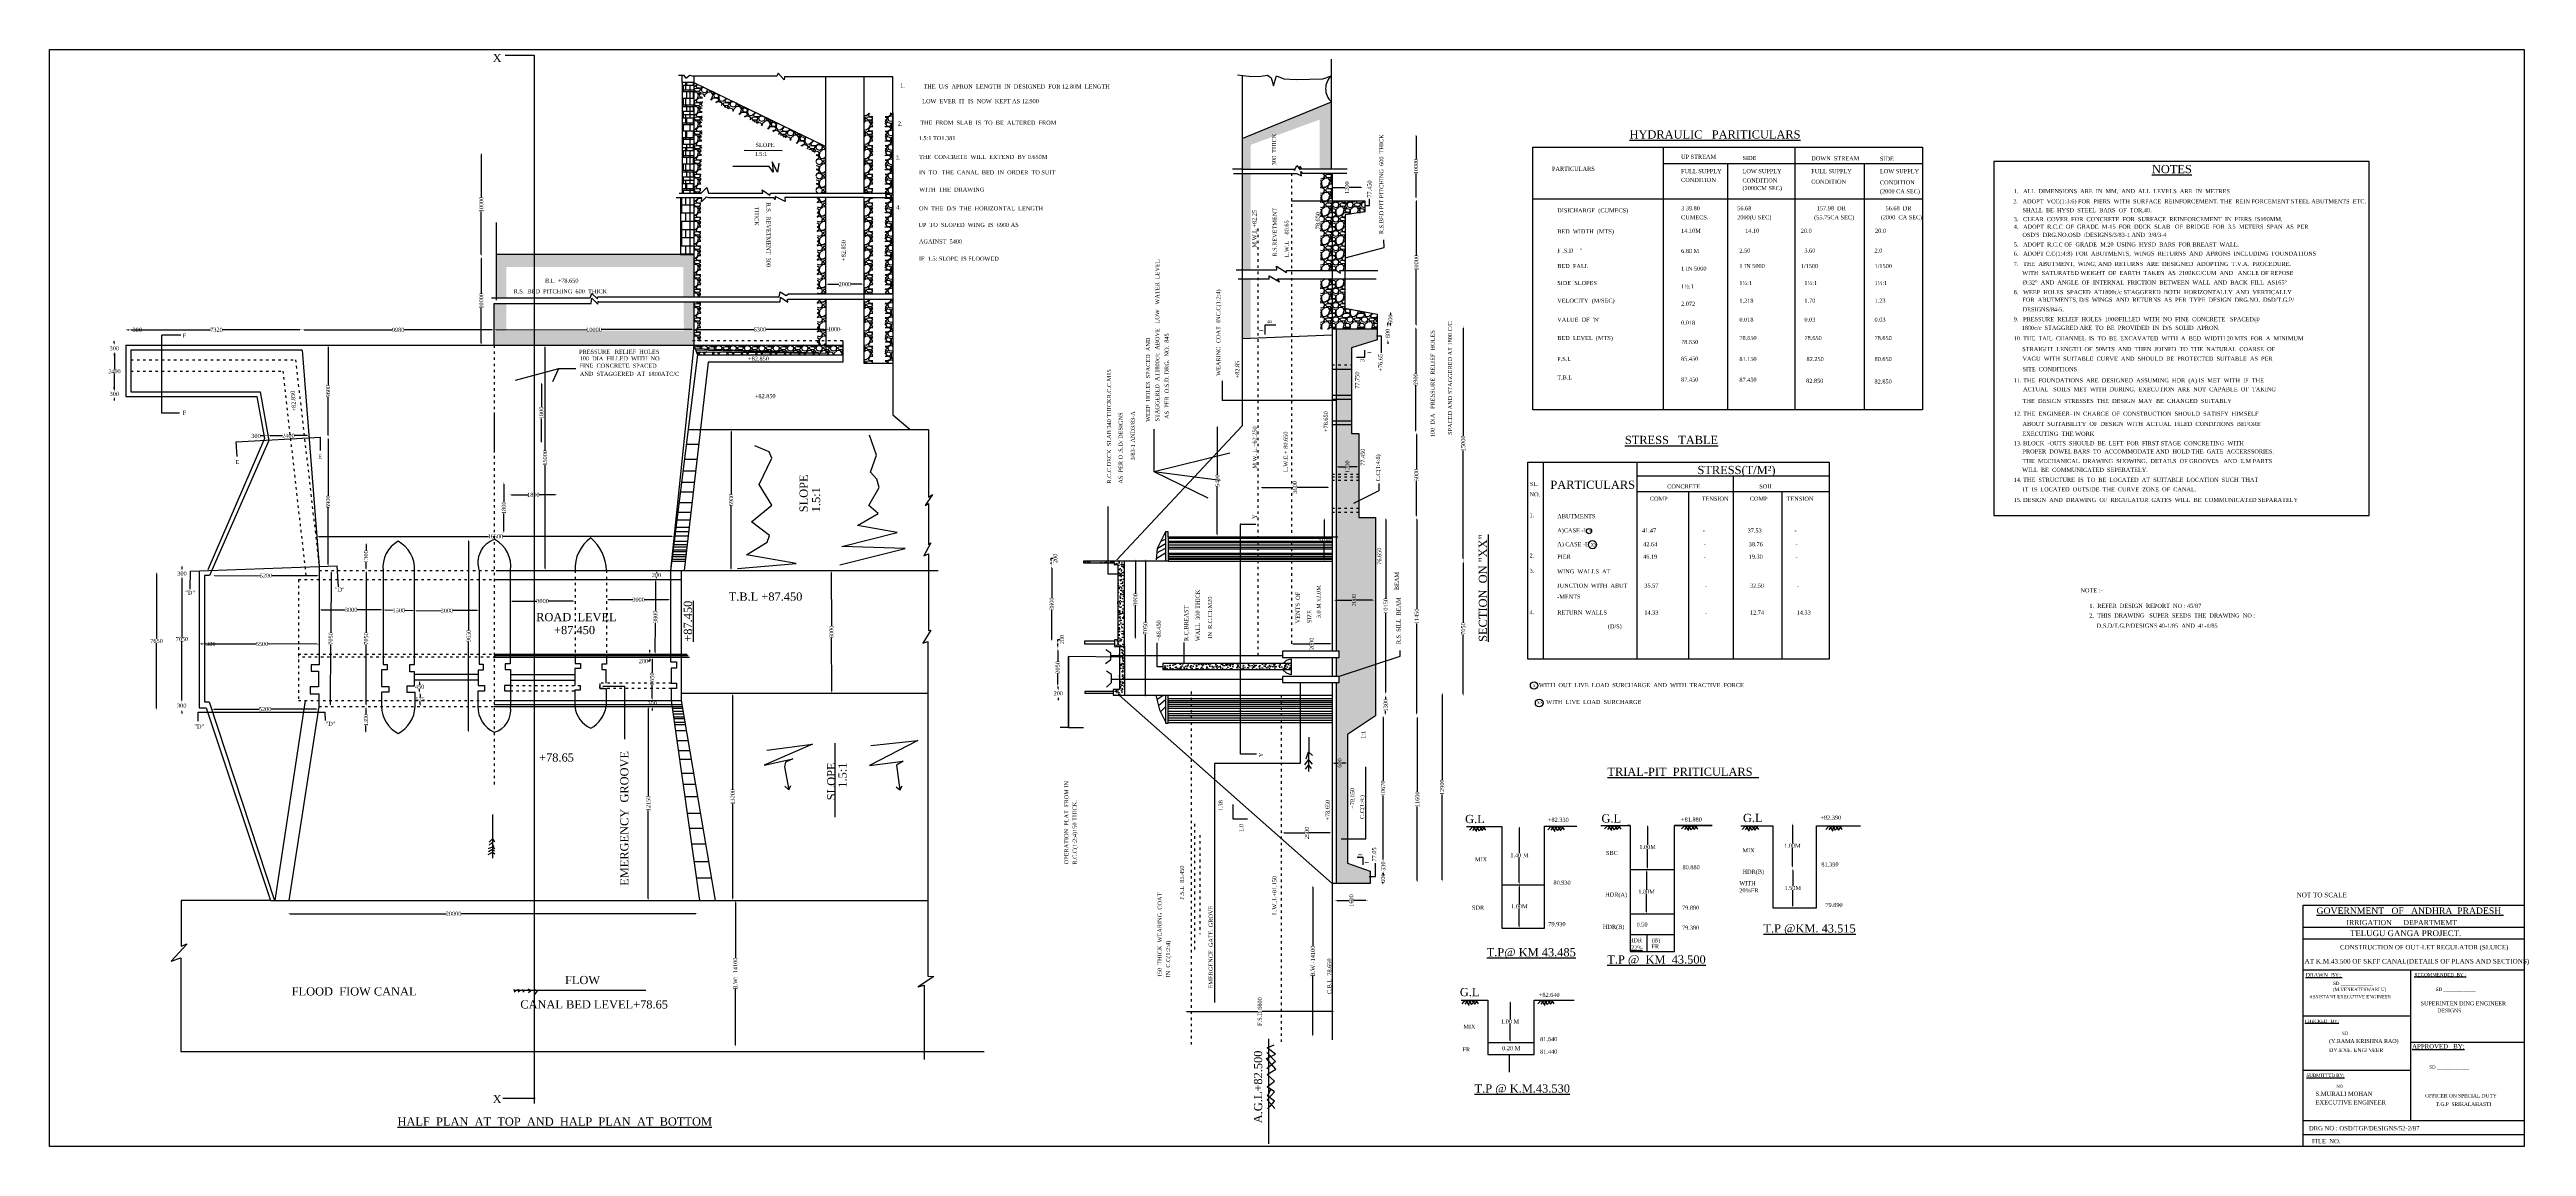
# Model space of a CAD drawing. Header units: millimetres. Extents: x 2351 to 123192, y 1671 to 55171.
import ezdxf

# ---------------------------------------------------------------- set-up
doc = ezdxf.new("R2010")
doc.units = ezdxf.units.MM
doc.header["$MEASUREMENT"] = 0
doc.header["$PDMODE"] = 66
doc.header["$PDSIZE"] = 170
doc.linetypes.add('ACAD_ISO03W100', pattern=[30, 12, -18])
for name, color, linetype in [('DIM', 5, 'Continuous'), ('DOT LINE', 3, 'ACAD_ISO03W100'), ('DWG. LINE', 1, 'Continuous'), ('HATCH', 2, 'Continuous'), ('RAILING', 4, 'Continuous'), ('TEXT', 7, 'Continuous')]:
    doc.layers.add(name, color=color, linetype=linetype)
doc.layers.add('TITLE', color=7, linetype='Continuous', lineweight=30)
doc.styles.get("Standard").update_dxf_attribs({"font": 'TIMES.TTF', "height": 200})
doc.dimstyles.get("Standard").update_dxf_attribs({"dimtxt": 200, "dimasz": 100, "dimexe": 0.18, "dimexo": 0.0625, "dimgap": 0.09, "dimtad": 0, "dimtih": 1, "dimtoh": 1, "dimdec": 1, "dimzin": 0, "dimdsep": 46, "dimtxsty": 'Standard', "dimcen": 0.09, "dimse1": 1, "dimse2": 1, "dimclrd": 5, "dimclre": 5, "dimclrt": 4, "dimadec": 0, "dimazin": 0, "dimtfac": 1, "dimtdec": 1, "dimtofl": 0, "dimtmove": 0, "dimatfit": 3, "dimfxl": 1, "dimtolj": 1, "dimtzin": 0, "dimarcsym": 0})
pattern_1 = [(228.0128, (504, 700), (-5599.998763, -6300.00094), [94.175, -9323.3616]), (184.9697, (441, 630), (8400.000736, 699.993915), [161.6076, -15999.1475]), (132.5104, (280, 616), (6999.993503, -7700.006072), [113.9516, -11281.2224]), (267.2737, (7, 441), (699.997212, 14000.000206), [147.1666, -14569.4906]), (292.8337, (0, 294), (-3500.006934, 8399.997488), [144.3085, -14286.561]), (357.2737, (56, 161), (-14000.000206, 699.997212), [147.1666, -14569.4906]), (37.6942, (203, 154), (-9100.005142, -6999.9932836), [194.6203, -19267.3943]), (72.2553, (357, 273), (4900.007534, 15399.997362), [183.7416, -18190.4247]), (121.4296, (413, 448), (-5600.005764, 9099.996526), [147.665, -14618.851]), (175.2364, (336, 574), (7700.000662, -699.994073), [168.5824, -8260.534]), (222.3974, (168, 588), (-8400.005146, -7699.9944574), [218.0136, -21583.3625]), (138.8141, (700, 434), (-4900.002063, 4199.99812), [74.4107, -7366.691]), (171.4692, (644, 483), (9099.9988, -1400.005537), [141.566, -14015.0577]), (225, (504, 504), (-8e-14, -700.0002), [98.9947, -890.9544]), (203.1986, (455, 588), (3499.99981, 1400.00093), [53.3106, -5277.7305]), (291.8014, (406, 567), (-699.99994, 2100.0002), [75.392, -3694.2234]), (30.9638, (434, 497), (2099.99862, 1400.00174), [122.4503, -3959.216]), (161.5651, (539, 560), (1400.0003, -699.9989), [88.5437, -2125.051]), (16.3895, (0, 567), (7000.001539, 2099.994897), [124.04, -12279.9915]), (70.3462, (119, 602), (-2799.996673, -7700.001495), [104.0627, -10302.1856]), (293.1986, (539, 700), (-1400.00093, 3499.99981), [106.6205, -5224.4206]), (343.6105, (581, 602), (-7000.001539, 2099.994897), [124.04, -12279.9915]), (339.444, (0, 133), (-3500.00129, 1399.9972), [119.616, -5861.187]), (294.7751, (112, 91), (-3499.994532, 7700.002395), [100.2246, -9922.25]), (66.8014, (546, 0), (1400.00093, 3499.99981), [106.6205, -5224.4206]), (17.354, (588, 98), (-9100.001413, -2799.996152), [117.3417, -11616.797]), (69.444, (203, 0), (-1399.9972, -3500.00129), [59.808, -5920.995]), (101.3099, (504, 0), (-699.99834, 2800.00053), [35.693, -3533.6203]), (165.9638, (497, 35), (2100.00038, -699.99864), [144.3085, -2741.865]), (186.009, (357, 70), (6999.999826, 699.999522), [133.735, -13239.746]), (303.6901, (434, 434), (-700.00093, 1399.9997), [100.9554, -2422.9303]), (353.1572, (490, 350), (11899.999556, -1400.005599), [176.256, -17449.294]), (60.9454, (665, 329), (-2800.00002, -4900.00027), [72.069, -7134.872]), (90, (700, 392), (-700, 700), [42, -658]), (120.2564, (343, 91), (2799.99642, -4900.00172), [97.247, -9627.464]), (48.0128, (294, 175), (5599.998763, 6300.00094), [188.3504, -9229.1864]), (0, (420, 315), (700, 700), [182, -518]), (325.3048, (602, 315), (-6999.995981, 4900.006027), [110.68, -10957.292]), (254.0546, (693, 252), (-699.99992, -2800.00009), [101.9214, -4994.1556]), (207.646, (665, 154), (-13299.997065, -7000.005399), [165.9455, -16428.632]), (175.4261, (518, 77), (-9100.000391, 699.996361), [175.5593, -17380.352])]
pattern_2 = [(50, (0, 0), (358.6301, -31.3761), [37.5, -412.5]), (355, (0, 0), (-69.3757, 376.096), [30, -330]), (100.4514, (29.9, -2.6), (289.2547, 344.7198), [31.8701, -350.571]), (46.1842, (0, 100), (533.6205, -82.7595), [56.25, -618.75]), (96.6356, (44.47, 93.1), (467.3314, 487.059), [47.805, -525.8565]), (351.1842, (0, 100), (467.331, 487.0593), [45, -495]), (21, (50, 75), (298.4535, -201.3094), [37.5, -412.5]), (326, (50, 75), (121.6577, 362.575), [30, -330]), (71.4514, (74.87, 58.22), (420.1113, 161.2652), [31.8701, -350.571]), (37.5, (0, 0), (6.07993, 166.44693), [0, -326, 0, -335, 0, -331.25]), (7.5, (0, 0), (131.53477, 197.20586), [0, -191, 0, -318.5, 0, -126.25]), (327.5, (-111.5, 0), (266.91122, -11.27744), [0, -125, 0, -390, 0, -517.5]), (317.5, (-161.5, 0), (291.5931, 50.0525), [0, -162.5, 0, -259, 0, -367.5])]

# ---------------------------------------------------------------- blocks, each defined once
blk = doc.blocks.new('*D2')
at = {"layer": 'Defpoints', "color": 0}
for p in [(73606, 8784), (73606, 6741), (73606, 6741)]:
    blk.add_point(p, dxfattribs=at)
at = {"layer": 'DIM', "color": 5, "lineweight": -2}
for p, q in [((73606, 8684), (73606, 7865)), ((73606, 6841), (73606, 7661))]:
    blk.add_line(p, q, dxfattribs=at)
at = {"layer": 'DIM', "color": 5}
for points in [[(73589, 8684), (73622, 8684), (73606, 8784)], [(73589, 6841), (73622, 6841), (73606, 6741)]]:
    blk.add_solid(points, dxfattribs=at)
at = {"layer": 'DIM', "color": 4, "insert": (73606, 7763), "char_height": 200, "attachment_point": 5}
blk.add_mtext('\\A1;1.00 M', dxfattribs=at)
blk = doc.blocks.new('*D3')
at = {"layer": 'Defpoints', "color": 0}
for p in [(87366, 17435), (87366, 15238), (87380, 15238)]:
    blk.add_point(p, dxfattribs=at)
at = {"layer": 'DIM', "color": 5, "lineweight": -2}
for p, q in [((87380, 17335), (87380, 16439)), ((87380, 15338), (87380, 16235))]:
    blk.add_line(p, q, dxfattribs=at)
at = {"layer": 'DIM', "color": 5}
for points in [[(87363, 17335), (87396, 17335), (87380, 17435)], [(87363, 15338), (87396, 15338), (87380, 15238)]]:
    blk.add_solid(points, dxfattribs=at)
at = {"layer": 'DIM', "color": 4, "insert": (87380, 16337), "char_height": 200, "attachment_point": 5}
blk.add_mtext('\\A1;1.00M', dxfattribs=at)
blk = doc.blocks.new('*D4')
at = {"layer": 'Defpoints', "color": 0}
for p in [(87380, 15238), (87380, 13313), (87395, 13313)]:
    blk.add_point(p, dxfattribs=at)
at = {"layer": 'DIM', "color": 5, "lineweight": -2}
for p, q in [((87395, 15138), (87395, 14378)), ((87395, 13413), (87395, 14174))]:
    blk.add_line(p, q, dxfattribs=at)
at = {"layer": 'DIM', "color": 5}
for points in [[(87378, 15138), (87412, 15138), (87395, 15238)], [(87378, 13413), (87412, 13413), (87395, 13313)]]:
    blk.add_solid(points, dxfattribs=at)
at = {"layer": 'DIM', "color": 4, "insert": (87395, 14276), "char_height": 200, "attachment_point": 5}
blk.add_mtext('\\A1;1.50M', dxfattribs=at)
blk = doc.blocks.new('*D5')
at = {"layer": 'Defpoints', "color": 0}
for p in [(80315, 17374), (80315, 15176), (80315, 15176)]:
    blk.add_point(p, dxfattribs=at)
at = {"layer": 'DIM', "color": 5, "lineweight": -2}
for p, q in [((80315, 17274), (80315, 16377)), ((80315, 15276), (80315, 16173))]:
    blk.add_line(p, q, dxfattribs=at)
at = {"layer": 'DIM', "color": 5}
for points in [[(80298, 17274), (80331, 17274), (80315, 17374)], [(80298, 15276), (80331, 15276), (80315, 15176)]]:
    blk.add_solid(points, dxfattribs=at)
at = {"layer": 'DIM', "color": 4, "insert": (80315, 16275), "char_height": 200, "attachment_point": 5}
blk.add_mtext('\\A1;1.00M', dxfattribs=at)
blk = doc.blocks.new('*D6')
at = {"layer": 'Defpoints', "color": 0}
for p in [(80315, 15176), (80264, 13009), (80315, 13009)]:
    blk.add_point(p, dxfattribs=at)
at = {"layer": 'DIM', "color": 5, "lineweight": -2}
for p, q in [((80264, 15076), (80264, 14195)), ((80264, 13109), (80264, 13991))]:
    blk.add_line(p, q, dxfattribs=at)
at = {"layer": 'DIM', "color": 5}
for points in [[(80247, 15076), (80280, 15076), (80264, 15176)], [(80247, 13109), (80280, 13109), (80264, 13009)]]:
    blk.add_solid(points, dxfattribs=at)
at = {"layer": 'DIM', "color": 4, "insert": (80264, 14093), "char_height": 200, "attachment_point": 5}
blk.add_mtext('\\A1;1.00M', dxfattribs=at)
blk = doc.blocks.new('*D7')
at = {"layer": 'Defpoints', "color": 0}
for p in [(74057, 17307), (74057, 14437), (74057, 14437)]:
    blk.add_point(p, dxfattribs=at)
at = {"layer": 'DIM', "color": 5, "lineweight": -2}
for p, q in [((74057, 17207), (74057, 15975)), ((74057, 14537), (74057, 15770))]:
    blk.add_line(p, q, dxfattribs=at)
at = {"layer": 'DIM', "color": 5}
for points in [[(74041, 17207), (74074, 17207), (74057, 17307)], [(74041, 14537), (74074, 14537), (74057, 14437)]]:
    blk.add_solid(points, dxfattribs=at)
at = {"layer": 'DIM', "color": 4, "insert": (74057, 15872), "char_height": 200, "attachment_point": 5}
blk.add_mtext('\\A1;1.40 M', dxfattribs=at)
blk = doc.blocks.new('*D8')
at = {"layer": 'Defpoints', "color": 0}
for p in [(74057, 14437), (74057, 12318), (74057, 12318)]:
    blk.add_point(p, dxfattribs=at)
at = {"layer": 'DIM', "color": 5, "lineweight": -2}
for p, q in [((74057, 14337), (74057, 13480)), ((74057, 12418), (74057, 13276))]:
    blk.add_line(p, q, dxfattribs=at)
at = {"layer": 'DIM', "color": 5}
for points in [[(74041, 14337), (74074, 14337), (74057, 14437)], [(74041, 12418), (74074, 12418), (74057, 12318)]]:
    blk.add_solid(points, dxfattribs=at)
at = {"layer": 'DIM', "color": 4, "insert": (74057, 13378), "char_height": 200, "attachment_point": 5}
blk.add_mtext('\\A1;1.00M', dxfattribs=at)
blk = doc.blocks.new('*D9')
at = {"layer": 'Defpoints', "color": 0}
for p in [(70232, 23810), (70232, 14574), (70291, 14574)]:
    blk.add_point(p, dxfattribs=at)
at = {"layer": 'DIM', "color": 5, "lineweight": -2}
for p, q in [((70291, 23710), (70291, 19539)), ((70291, 14674), (70291, 18845))]:
    blk.add_line(p, q, dxfattribs=at)
at = {"layer": 'DIM', "color": 5}
for points in [[(70274, 23710), (70308, 23710), (70291, 23810)], [(70274, 14674), (70308, 14674), (70291, 14574)]]:
    blk.add_solid(points, dxfattribs=at)
at = {"layer": 'DIM', "color": 4, "insert": (70291, 19192), "char_height": 200, "attachment_point": 5, "rotation": 90}
blk.add_mtext('\\A1;12900', dxfattribs=at)
blk = doc.blocks.new('*D10')
at = {"layer": 'Defpoints', "color": 0}
for p in [(69079, 22671), (69130, 22671), (69130, 14538)]:
    blk.add_point(p, dxfattribs=at)
at = {"layer": 'DIM', "color": 5, "lineweight": -2}
for p, q in [((69079, 22571), (69079, 18951)), ((69079, 14638), (69079, 18258))]:
    blk.add_line(p, q, dxfattribs=at)
at = {"layer": 'DIM', "color": 5}
for points in [[(69062, 22571), (69095, 22571), (69079, 22671)], [(69062, 14638), (69095, 14638), (69079, 14538)]]:
    blk.add_solid(points, dxfattribs=at)
at = {"layer": 'DIM', "color": 4, "insert": (69079, 18605), "char_height": 200, "attachment_point": 5, "rotation": 90}
blk.add_mtext('\\A1;11600', dxfattribs=at)
blk = doc.blocks.new('*D11')
at = {"layer": 'Defpoints', "color": 0}
for p in [(69051, 32347), (69079, 32347), (69079, 22703)]:
    blk.add_point(p, dxfattribs=at)
at = {"layer": 'DIM', "color": 5, "lineweight": -2}
for p, q in [((69051, 32247), (69051, 27872)), ((69051, 22803), (69051, 27178))]:
    blk.add_line(p, q, dxfattribs=at)
at = {"layer": 'DIM', "color": 5}
for points in [[(69035, 32247), (69068, 32247), (69051, 32347)], [(69035, 22803), (69068, 22803), (69051, 22703)]]:
    blk.add_solid(points, dxfattribs=at)
at = {"layer": 'DIM', "color": 4, "insert": (69051, 27525), "char_height": 200, "attachment_point": 5, "rotation": 90}
blk.add_mtext('\\A1;11450', dxfattribs=at)
blk = doc.blocks.new('*D12')
at = {"layer": 'Defpoints', "color": 0}
for p in [(69037, 36490), (69051, 36490), (69051, 32347)]:
    blk.add_point(p, dxfattribs=at)
at = {"layer": 'DIM', "color": 5, "lineweight": -2}
for p, q in [((69037, 36390), (69037, 34701)), ((69037, 32447), (69037, 34135))]:
    blk.add_line(p, q, dxfattribs=at)
at = {"layer": 'DIM', "color": 5}
for points in [[(69021, 36390), (69054, 36390), (69037, 36490)], [(69021, 32447), (69054, 32447), (69037, 32347)]]:
    blk.add_solid(points, dxfattribs=at)
at = {"layer": 'DIM', "color": 4, "insert": (69037, 34418), "char_height": 200, "attachment_point": 5, "rotation": 90}
blk.add_mtext('\\A1;5000', dxfattribs=at)
blk = doc.blocks.new('*D13')
at = {"layer": 'Defpoints', "color": 0}
for p in [(69003, 41656), (69037, 41656), (69037, 36492)]:
    blk.add_point(p, dxfattribs=at)
at = {"layer": 'DIM', "color": 5, "lineweight": -2}
for p, q in [((69003, 41556), (69003, 39358)), ((69003, 36592), (69003, 38790))]:
    blk.add_line(p, q, dxfattribs=at)
at = {"layer": 'DIM', "color": 5}
for points in [[(68987, 41556), (69020, 41556), (69003, 41656)], [(68987, 36592), (69020, 36592), (69003, 36492)]]:
    blk.add_solid(points, dxfattribs=at)
at = {"layer": 'DIM', "color": 4, "insert": (69003, 39074), "char_height": 200, "attachment_point": 5, "rotation": 90}
blk.add_mtext('\\A1;6900', dxfattribs=at)
blk = doc.blocks.new('*D14')
at = {"layer": 'Defpoints', "color": 0}
for p in [(69004, 47876), (69031, 47876), (69004, 41660)]:
    blk.add_point(p, dxfattribs=at)
at = {"layer": 'DIM', "color": 5, "lineweight": -2}
for p, q in [((69031, 47776), (69031, 45115)), ((69031, 41760), (69031, 44422))]:
    blk.add_line(p, q, dxfattribs=at)
at = {"layer": 'DIM', "color": 5}
for points in [[(69015, 47776), (69048, 47776), (69031, 47876)], [(69015, 41760), (69048, 41760), (69031, 41660)]]:
    blk.add_solid(points, dxfattribs=at)
at = {"layer": 'DIM', "color": 4, "insert": (69031, 44768), "char_height": 200, "attachment_point": 5, "rotation": 90}
blk.add_mtext('\\A1;10000', dxfattribs=at)
blk = doc.blocks.new('*D15')
at = {"layer": 'Defpoints', "color": 0}
for p in [(69017, 51054), (69031, 51054), (69031, 47876)]:
    blk.add_point(p, dxfattribs=at)
at = {"layer": 'DIM', "color": 5, "lineweight": -2}
for p, q in [((69017, 50954), (69017, 49812)), ((69017, 47976), (69017, 49119))]:
    blk.add_line(p, q, dxfattribs=at)
at = {"layer": 'DIM', "color": 5}
for points in [[(69001, 50954), (69034, 50954), (69017, 51054)], [(69001, 47976), (69034, 47976), (69017, 47876)]]:
    blk.add_solid(points, dxfattribs=at)
at = {"layer": 'DIM', "color": 4, "insert": (69017, 49465), "char_height": 200, "attachment_point": 5, "rotation": 90}
blk.add_mtext('\\A1;10000', dxfattribs=at)
blk = doc.blocks.new('*D16')
at = {"layer": 'Defpoints', "color": 0}
for p in [(67464, 32342), (67464, 23723), (67541, 23723)]:
    blk.add_point(p, dxfattribs=at)
at = {"layer": 'DIM', "color": 5, "lineweight": -2}
for p, q in [((67541, 32242), (67541, 28379)), ((67541, 23823), (67541, 27686))]:
    blk.add_line(p, q, dxfattribs=at)
at = {"layer": 'DIM', "color": 5}
for points in [[(67524, 32242), (67557, 32242), (67541, 32342)], [(67524, 23823), (67557, 23823), (67541, 23723)]]:
    blk.add_solid(points, dxfattribs=at)
at = {"layer": 'DIM', "color": 4, "insert": (67541, 28032), "char_height": 200, "attachment_point": 5, "rotation": 90}
blk.add_mtext('\\A1;10150', dxfattribs=at)
blk = doc.blocks.new('*D17')
at = {"layer": 'Defpoints', "color": 0}
for p in [(67462, 22697), (67410, 15581), (67462, 15581)]:
    blk.add_point(p, dxfattribs=at)
at = {"layer": 'DIM', "color": 5, "lineweight": -2}
for p, q in [((67410, 22597), (67410, 19486)), ((67410, 15681), (67410, 18793))]:
    blk.add_line(p, q, dxfattribs=at)
at = {"layer": 'DIM', "color": 5}
for points in [[(67393, 22597), (67426, 22597), (67410, 22697)], [(67393, 15681), (67426, 15681), (67410, 15581)]]:
    blk.add_solid(points, dxfattribs=at)
at = {"layer": 'DIM', "color": 4, "insert": (67410, 19139), "char_height": 200, "attachment_point": 5, "rotation": 90}
blk.add_mtext('\\A1;10670', dxfattribs=at)
blk = doc.blocks.new('*D18')
at = {"layer": 'Defpoints', "color": 0}
for p in [(67410, 15581), (67410, 15099), (67416, 15099)]:
    blk.add_point(p, dxfattribs=at)
at = {"layer": 'DIM', "color": 5, "lineweight": -2}
for p, q in [((67416, 15681), (67416, 15781)), ((67416, 14999), (67416, 14899))]:
    blk.add_line(p, q, dxfattribs=at)
at = {"layer": 'DIM', "color": 5}
for points in [[(67400, 15681), (67433, 15681), (67416, 15581)], [(67400, 14999), (67433, 14999), (67416, 15099)]]:
    blk.add_solid(points, dxfattribs=at)
at = {"layer": 'DIM', "color": 4, "insert": (67416, 15340), "char_height": 200, "attachment_point": 5, "rotation": 90}
blk.add_mtext('\\A1;330', dxfattribs=at)
blk = doc.blocks.new('*D19')
at = {"layer": 'Defpoints', "color": 0}
for p in [(67416, 15099), (67405, 14415), (67416, 14415)]:
    blk.add_point(p, dxfattribs=at)
at = {"layer": 'DIM', "color": 5, "lineweight": -2}
for p, q in [((67405, 14999), (67405, 14967)), ((67405, 14515), (67405, 14547))]:
    blk.add_line(p, q, dxfattribs=at)
at = {"layer": 'DIM', "color": 5}
for points in [[(67388, 14999), (67422, 14999), (67405, 15099)], [(67388, 14515), (67422, 14515), (67405, 14415)]]:
    blk.add_solid(points, dxfattribs=at)
at = {"layer": 'DIM', "color": 4, "insert": (67405, 14757), "char_height": 200, "attachment_point": 5, "rotation": 90}
blk.add_mtext('\\A1;600', dxfattribs=at)
blk = doc.blocks.new('*D20')
at = {"layer": 'Defpoints', "color": 0}
for p in [(65046, 13590), (66677, 13667), (66677, 13590)]:
    blk.add_point(p, dxfattribs=at)
at = {"layer": 'DIM', "color": 5, "lineweight": -2}
for p, q in [((65146, 13667), (65760, 13667)), ((66577, 13667), (65963, 13667))]:
    blk.add_line(p, q, dxfattribs=at)
at = {"layer": 'DIM', "color": 5}
for points in [[(65146, 13684), (65146, 13650), (65046, 13667)], [(66577, 13684), (66577, 13650), (66677, 13667)]]:
    blk.add_solid(points, dxfattribs=at)
at = {"layer": 'DIM', "color": 4, "insert": (65862, 13667), "char_height": 200, "attachment_point": 5, "rotation": 90}
blk.add_mtext('\\A1;1600', dxfattribs=at)
blk = doc.blocks.new('*D21')
at = {"layer": 'Defpoints', "color": 0}
for p in [(63866, 14412), (63866, 7011), (63987, 7011)]:
    blk.add_point(p, dxfattribs=at)
at = {"layer": 'DIM', "color": 5, "lineweight": -2}
for p, q in [((63987, 14312), (63987, 11433)), ((63987, 7111), (63987, 9989))]:
    blk.add_line(p, q, dxfattribs=at)
at = {"layer": 'DIM', "color": 5}
for points in [[(63970, 14312), (64004, 14312), (63987, 14412)], [(63970, 7111), (64004, 7111), (63987, 7011)]]:
    blk.add_solid(points, dxfattribs=at)
at = {"layer": 'DIM', "color": 4, "insert": (63987, 10711), "char_height": 200, "attachment_point": 5, "rotation": 90}
blk.add_mtext('\\A1;B.W.-14100', dxfattribs=at)
blk = doc.blocks.new('*D22')
at = {"layer": 'Defpoints', "color": 0}
for p in [(62483, 17032), (64906, 17032), (64906, 16964)]:
    blk.add_point(p, dxfattribs=at)
at = {"layer": 'DIM', "color": 5, "lineweight": -2}
for p, q in [((62583, 16964), (63593, 16964)), ((64806, 16964), (63796, 16964))]:
    blk.add_line(p, q, dxfattribs=at)
at = {"layer": 'DIM', "color": 5}
for points in [[(62583, 16980), (62583, 16947), (62483, 16964)], [(64806, 16980), (64806, 16947), (64906, 16964)]]:
    blk.add_solid(points, dxfattribs=at)
at = {"layer": 'DIM', "color": 4, "insert": (63695, 16964), "char_height": 200, "attachment_point": 5, "rotation": 90}
blk.add_mtext('\\A1;2500', dxfattribs=at)
blk = doc.blocks.new('*D23')
at = {"layer": 'Defpoints', "color": 0}
for p in [(55304, 30313), (55304, 26388), (55327, 26388)]:
    blk.add_point(p, dxfattribs=at)
at = {"layer": 'DIM', "color": 5, "lineweight": -2}
for p, q in [((55327, 30213), (55327, 28635)), ((55327, 26488), (55327, 28067))]:
    blk.add_line(p, q, dxfattribs=at)
at = {"layer": 'DIM', "color": 5}
for points in [[(55311, 30213), (55344, 30213), (55327, 30313)], [(55311, 26488), (55344, 26488), (55327, 26388)]]:
    blk.add_solid(points, dxfattribs=at)
at = {"layer": 'DIM', "color": 4, "insert": (55327, 28351), "char_height": 200, "attachment_point": 5, "rotation": 90}
blk.add_mtext('\\A1;3000', dxfattribs=at)
blk = doc.blocks.new('*D24')
at = {"layer": 'Defpoints', "color": 0}
for p in [(55854, 30320), (55817, 23585), (55854, 23585)]:
    blk.add_point(p, dxfattribs=at)
at = {"layer": 'DIM', "color": 5, "lineweight": -2}
for p, q in [((55817, 30220), (55817, 27237)), ((55817, 23685), (55817, 26668))]:
    blk.add_line(p, q, dxfattribs=at)
at = {"layer": 'DIM', "color": 5}
for points in [[(55801, 30220), (55834, 30220), (55817, 30320)], [(55801, 23685), (55834, 23685), (55817, 23585)]]:
    blk.add_solid(points, dxfattribs=at)
at = {"layer": 'DIM', "color": 4, "insert": (55817, 26952), "char_height": 200, "attachment_point": 5, "rotation": 90}
blk.add_mtext('\\A1;7050', dxfattribs=at)
blk = doc.blocks.new('*D25')
at = {"layer": 'Defpoints', "color": 0}
for p in [(61404, 33894), (64813, 33894), (64813, 33818)]:
    blk.add_point(p, dxfattribs=at)
at = {"layer": 'DIM', "color": 5, "lineweight": -2}
for p, q in [((61504, 33818), (63007, 33818)), ((64713, 33818), (63211, 33818))]:
    blk.add_line(p, q, dxfattribs=at)
at = {"layer": 'DIM', "color": 5}
for points in [[(61504, 33834), (61504, 33801), (61404, 33818)], [(64713, 33834), (64713, 33801), (64813, 33818)]]:
    blk.add_solid(points, dxfattribs=at)
at = {"layer": 'DIM', "color": 4, "insert": (63109, 33818), "char_height": 200, "attachment_point": 5, "rotation": 90}
blk.add_mtext('\\A1;3600', dxfattribs=at)
blk = doc.blocks.new('*D26')
at = {"layer": 'Defpoints', "color": 0}
for p in [(64498, 32335), (64498, 30208), (64539, 30208)]:
    blk.add_point(p, dxfattribs=at)
at = {"layer": 'DIM', "color": 5, "lineweight": -2}
for p, q in [((64539, 32235), (64539, 31373)), ((64539, 30308), (64539, 31170))]:
    blk.add_line(p, q, dxfattribs=at)
at = {"layer": 'DIM', "color": 5}
for points in [[(64523, 32235), (64556, 32235), (64539, 32335)], [(64523, 30308), (64556, 30308), (64539, 30208)]]:
    blk.add_solid(points, dxfattribs=at)
at = {"layer": 'DIM', "color": 4, "insert": (64539, 31272), "char_height": 200, "attachment_point": 5}
blk.add_mtext('\\A1;3100', dxfattribs=at)
blk = doc.blocks.new('*D27')
at = {"layer": 'Defpoints', "color": 0}
for p in [(64871, 48390), (66432, 48435), (66432, 48390)]:
    blk.add_point(p, dxfattribs=at)
at = {"layer": 'DIM', "color": 5, "lineweight": -2}
for p, q in [((64971, 48435), (65550, 48435)), ((66332, 48435), (65754, 48435))]:
    blk.add_line(p, q, dxfattribs=at)
at = {"layer": 'DIM', "color": 5}
for points in [[(64971, 48452), (64971, 48419), (64871, 48435)], [(66332, 48452), (66332, 48419), (66432, 48435)]]:
    blk.add_solid(points, dxfattribs=at)
at = {"layer": 'DIM', "color": 4, "insert": (65652, 48435), "char_height": 200, "attachment_point": 5, "rotation": 90}
blk.add_mtext('\\A1;1200', dxfattribs=at)
blk = doc.blocks.new('*D28')
at = {"layer": 'Defpoints', "color": 0}
for p in [(71375, 30231), (71318, 23633), (71375, 23633)]:
    blk.add_point(p, dxfattribs=at)
at = {"layer": 'DIM', "color": 5, "lineweight": -2}
for p, q in [((71318, 30131), (71318, 27217)), ((71318, 23733), (71318, 26647))]:
    blk.add_line(p, q, dxfattribs=at)
at = {"layer": 'DIM', "color": 5}
for points in [[(71301, 30131), (71335, 30131), (71318, 30231)], [(71301, 23733), (71335, 23733), (71318, 23633)]]:
    blk.add_solid(points, dxfattribs=at)
at = {"layer": 'DIM', "color": 4, "insert": (71318, 26932), "char_height": 200, "attachment_point": 5, "rotation": 90}
blk.add_mtext('\\A1;7050', dxfattribs=at)
blk = doc.blocks.new('*D29')
at = {"layer": 'Defpoints', "color": 0}
for p in [(71318, 41685), (71320, 41685), (71320, 30245)]:
    blk.add_point(p, dxfattribs=at)
at = {"layer": 'DIM', "color": 5, "lineweight": -2}
for p, q in [((71318, 41585), (71318, 36312)), ((71318, 30345), (71318, 35618))]:
    blk.add_line(p, q, dxfattribs=at)
at = {"layer": 'DIM', "color": 5}
for points in [[(71301, 41585), (71335, 41585), (71318, 41685)], [(71301, 30345), (71335, 30345), (71318, 30245)]]:
    blk.add_solid(points, dxfattribs=at)
at = {"layer": 'DIM', "color": 4, "insert": (71318, 35965), "char_height": 200, "attachment_point": 5, "rotation": 90}
blk.add_mtext('\\A1;15000', dxfattribs=at)
blk = doc.blocks.new('*D30')
at = {"layer": 'Defpoints', "color": 0}
for p in [(67410, 23692), (67532, 23692), (67410, 22697)]:
    blk.add_point(p, dxfattribs=at)
at = {"layer": 'DIM', "color": 5, "lineweight": -2}
for p, q in [((67532, 23592), (67532, 23467)), ((67532, 22797), (67532, 22921))]:
    blk.add_line(p, q, dxfattribs=at)
at = {"layer": 'DIM', "color": 5}
for points in [[(67515, 23592), (67549, 23592), (67532, 23692)], [(67515, 22797), (67549, 22797), (67532, 22697)]]:
    blk.add_solid(points, dxfattribs=at)
at = {"layer": 'DIM', "color": 4, "insert": (67532, 23194), "char_height": 200, "attachment_point": 5, "rotation": 90}
blk.add_mtext('\\A1;1300', dxfattribs=at)
blk = doc.blocks.new('*D31')
at = {"layer": 'Defpoints', "color": 0}
for p in [(57739, 8110), (65059, 8249), (65059, 8110)]:
    blk.add_point(p, dxfattribs=at)
at = {"layer": 'DIM', "color": 5, "lineweight": -2}
for p, q in [((57839, 8249), (61296, 8249)), ((64959, 8249), (61501, 8249))]:
    blk.add_line(p, q, dxfattribs=at)
at = {"layer": 'DIM', "color": 5}
for points in [[(57839, 8265), (57839, 8232), (57739, 8249)], [(64959, 8265), (64959, 8232), (65059, 8249)]]:
    blk.add_solid(points, dxfattribs=at)
at = {"layer": 'DIM', "color": 4, "insert": (61399, 8249), "char_height": 200, "attachment_point": 5, "rotation": 90}
blk.add_mtext('\\A1;F.S.D 6800', dxfattribs=at)
blk = doc.blocks.new('*D32')
at = {"layer": 'Defpoints', "color": 0}
for p in [(62915, 26196), (64948, 26196), (64948, 26185)]:
    blk.add_point(p, dxfattribs=at)
at = {"layer": 'DIM', "color": 5, "lineweight": -2}
for p, q in [((63015, 26185), (63830, 26185)), ((64848, 26185), (64033, 26185))]:
    blk.add_line(p, q, dxfattribs=at)
at = {"layer": 'DIM', "color": 5}
for points in [[(63015, 26202), (63015, 26168), (62915, 26185)], [(64848, 26202), (64848, 26168), (64948, 26185)]]:
    blk.add_solid(points, dxfattribs=at)
at = {"layer": 'DIM', "color": 4, "insert": (63932, 26185), "char_height": 200, "attachment_point": 5, "rotation": 90}
blk.add_mtext('\\A1;2000', dxfattribs=at)
blk = doc.blocks.new('*D33')
at = {"layer": 'Defpoints', "color": 0}
for p in [(64995, 28342), (66987, 28342), (66987, 28316)]:
    blk.add_point(p, dxfattribs=at)
at = {"layer": 'DIM', "color": 5, "lineweight": -2}
for p, q in [((65095, 28316), (65889, 28316)), ((66887, 28316), (66093, 28316))]:
    blk.add_line(p, q, dxfattribs=at)
at = {"layer": 'DIM', "color": 5}
for points in [[(65095, 28333), (65095, 28299), (64995, 28316)], [(66887, 28333), (66887, 28299), (66987, 28316)]]:
    blk.add_solid(points, dxfattribs=at)
at = {"layer": 'DIM', "color": 4, "insert": (65991, 28316), "char_height": 200, "attachment_point": 5, "rotation": 90}
blk.add_mtext('\\A1;2000', dxfattribs=at)
blk = doc.blocks.new('*D34')
at = {"layer": 'Defpoints', "color": 0}
for p in [(59323, 36850), (59326, 36850), (59326, 31441)]:
    blk.add_point(p, dxfattribs=at)
at = {"layer": 'DIM', "color": 5, "lineweight": -2}
for p, q in [((59323, 36750), (59323, 34429)), ((59323, 31541), (59323, 33862))]:
    blk.add_line(p, q, dxfattribs=at)
at = {"layer": 'DIM', "color": 5}
for points in [[(59306, 36750), (59339, 36750), (59323, 36850)], [(59306, 31541), (59339, 31541), (59323, 31441)]]:
    blk.add_solid(points, dxfattribs=at)
at = {"layer": 'DIM', "color": 4, "insert": (59323, 34146), "char_height": 200, "attachment_point": 5, "rotation": 90}
blk.add_mtext('\\A1;5400', dxfattribs=at)
blk = doc.blocks.new('*D35')
at = {"layer": 'Defpoints', "color": 0}
for p in [(13974, 12953), (33974, 13020), (33974, 12953)]:
    blk.add_point(p, dxfattribs=at)
at = {"layer": 'DIM', "color": 5, "lineweight": -2}
for p, q in [((14074, 13020), (21701, 13020)), ((33874, 13020), (22423, 13020))]:
    blk.add_line(p, q, dxfattribs=at)
at = {"layer": 'DIM', "color": 5}
for points in [[(14074, 13037), (14074, 13004), (13974, 13020)], [(33874, 13037), (33874, 13004), (33974, 13020)]]:
    blk.add_solid(points, dxfattribs=at)
at = {"layer": 'DIM', "color": 4, "insert": (22062, 13020), "char_height": 200, "attachment_point": 5}
blk.add_mtext('\\A1;20000', dxfattribs=at)
blk = doc.blocks.new('*D36')
at = {"layer": 'Defpoints', "color": 0}
for p in [(6060, 41498), (6319, 41499), (6319, 41498)]:
    blk.add_point(p, dxfattribs=at)
at = {"layer": 'DIM', "color": 5, "lineweight": -2}
for p, q in [((6160, 41499), (6219, 41499)), ((6319, 41499), (6419, 41499))]:
    blk.add_line(p, q, dxfattribs=at)
at = {"layer": 'DIM', "color": 5}
for points in [[(6160, 41516), (6160, 41483), (6060, 41499)], [(6219, 41516), (6219, 41483), (6319, 41499)]]:
    blk.add_solid(points, dxfattribs=at)
at = {"layer": 'DIM', "color": 4, "insert": (6629, 41499), "char_height": 200, "attachment_point": 5}
blk.add_mtext('\\A1;300', dxfattribs=at)
blk = doc.blocks.new('*D37')
at = {"layer": 'Defpoints', "color": 0}
for p in [(6319, 41499), (14669, 41501), (14669, 41499)]:
    blk.add_point(p, dxfattribs=at)
at = {"layer": 'DIM', "color": 5, "lineweight": -2}
for p, q in [((6419, 41501), (10209, 41501)), ((14569, 41501), (10779, 41501))]:
    blk.add_line(p, q, dxfattribs=at)
at = {"layer": 'DIM', "color": 5}
for points in [[(6419, 41517), (6419, 41484), (6319, 41501)], [(14569, 41517), (14569, 41484), (14669, 41501)]]:
    blk.add_solid(points, dxfattribs=at)
at = {"layer": 'DIM', "color": 4, "insert": (10494, 41501), "char_height": 200, "attachment_point": 5}
blk.add_mtext('\\A1;7320', dxfattribs=at)
blk = doc.blocks.new('*D38')
at = {"layer": 'Defpoints', "color": 0}
for p in [(14669, 41501), (24045, 41504), (24045, 41500)]:
    blk.add_point(p, dxfattribs=at)
at = {"layer": 'DIM', "color": 5, "lineweight": -2}
for p, q in [((14769, 41496), (19073, 41498)), ((23945, 41500), (19641, 41498))]:
    blk.add_line(p, q, dxfattribs=at)
at = {"layer": 'DIM', "color": 5}
for points in [[(14769, 41513), (14769, 41480), (14669, 41496)], [(23945, 41517), (23945, 41483), (24045, 41500)]]:
    blk.add_solid(points, dxfattribs=at)
at = {"layer": 'DIM', "color": 4, "insert": (19357, 41498), "char_height": 200, "attachment_point": 5}
blk.add_mtext('\\A1;9980', dxfattribs=at)
blk = doc.blocks.new('*D39')
at = {"layer": 'Defpoints', "color": 0}
for p in [(24045, 41500), (33786, 41514), (33786, 41507)]:
    blk.add_point(p, dxfattribs=at)
at = {"layer": 'DIM', "color": 5, "lineweight": -2}
for p, q in [((24145, 41507), (28569, 41510)), ((33686, 41514), (29262, 41510))]:
    blk.add_line(p, q, dxfattribs=at)
at = {"layer": 'DIM', "color": 5}
for points in [[(24145, 41524), (24145, 41490), (24045, 41507)], [(33686, 41530), (33686, 41497), (33786, 41514)]]:
    blk.add_solid(points, dxfattribs=at)
at = {"layer": 'DIM', "color": 4, "insert": (28915, 41510), "char_height": 200, "attachment_point": 5}
blk.add_mtext('\\A1;10000', dxfattribs=at)
blk = doc.blocks.new('*D40')
at = {"layer": 'Defpoints', "color": 0}
for p in [(33786, 41514), (40227, 41523), (40227, 41523)]:
    blk.add_point(p, dxfattribs=at)
at = {"layer": 'DIM', "color": 5, "lineweight": -2}
for p, q in [((33886, 41514), (36722, 41518)), ((40127, 41523), (37290, 41519))]:
    blk.add_line(p, q, dxfattribs=at)
at = {"layer": 'DIM', "color": 5}
for points in [[(33886, 41530), (33886, 41497), (33786, 41514)], [(40127, 41539), (40127, 41506), (40227, 41523)]]:
    blk.add_solid(points, dxfattribs=at)
at = {"layer": 'DIM', "color": 4, "insert": (37006, 41518), "char_height": 200, "attachment_point": 5}
blk.add_mtext('\\A1;6300', dxfattribs=at)
blk = doc.blocks.new('*D41')
at = {"layer": 'Defpoints', "color": 0}
for p in [(40227, 41523), (41008, 41531), (41008, 41523)]:
    blk.add_point(p, dxfattribs=at)
at = {"layer": 'DIM', "color": 5, "lineweight": -2}
for p, q in [((40327, 41531), (40345, 41531)), ((40908, 41531), (40890, 41531))]:
    blk.add_line(p, q, dxfattribs=at)
at = {"layer": 'DIM', "color": 5}
for points in [[(40327, 41548), (40327, 41515), (40227, 41531)], [(40908, 41548), (40908, 41515), (41008, 41531)]]:
    blk.add_solid(points, dxfattribs=at)
at = {"layer": 'DIM', "color": 4, "insert": (40617, 41531), "char_height": 200, "attachment_point": 5}
blk.add_mtext('\\A1;1000', dxfattribs=at)
blk = doc.blocks.new('*D42')
at = {"layer": 'Defpoints', "color": 0}
for p in [(40227, 43727), (42075, 43725), (42075, 43725)]:
    blk.add_point(p, dxfattribs=at)
at = {"layer": 'DIM', "color": 5, "lineweight": -2}
for p, q in [((40327, 43727), (40864, 43726)), ((41975, 43725), (41438, 43726))]:
    blk.add_line(p, q, dxfattribs=at)
at = {"layer": 'DIM', "color": 5}
for points in [[(40327, 43744), (40327, 43710), (40227, 43727)], [(41975, 43742), (41975, 43709), (42075, 43725)]]:
    blk.add_solid(points, dxfattribs=at)
at = {"layer": 'DIM', "color": 4, "insert": (41151, 43726), "char_height": 200, "attachment_point": 5}
blk.add_mtext('\\A1;2000', dxfattribs=at)
blk = doc.blocks.new('*D43')
at = {"layer": 'Defpoints', "color": 0}
for p in [(23388, 50151), (23388, 45078), (23414, 45078)]:
    blk.add_point(p, dxfattribs=at)
at = {"layer": 'DIM', "color": 5, "lineweight": -2}
for p, q in [((23414, 50051), (23414, 47961)), ((23414, 45178), (23414, 47268))]:
    blk.add_line(p, q, dxfattribs=at)
at = {"layer": 'DIM', "color": 5}
for points in [[(23397, 50051), (23431, 50051), (23414, 50151)], [(23397, 45178), (23431, 45178), (23414, 45078)]]:
    blk.add_solid(points, dxfattribs=at)
at = {"layer": 'DIM', "color": 4, "insert": (23414, 47614), "char_height": 200, "attachment_point": 5, "rotation": 90}
blk.add_mtext('\\A1;10000', dxfattribs=at)
blk = doc.blocks.new('*D44')
at = {"layer": 'Defpoints', "color": 0}
for p in [(23414, 45078), (23415, 40750), (23415, 40750)]:
    blk.add_point(p, dxfattribs=at)
at = {"layer": 'DIM', "color": 5, "lineweight": -2}
for p, q in [((23414, 44978), (23414, 43260)), ((23415, 40850), (23414, 42567))]:
    blk.add_line(p, q, dxfattribs=at)
at = {"layer": 'DIM', "color": 5}
for points in [[(23431, 44978), (23397, 44978), (23414, 45078)], [(23431, 40850), (23398, 40850), (23415, 40750)]]:
    blk.add_solid(points, dxfattribs=at)
at = {"layer": 'DIM', "color": 4, "insert": (23414, 42914), "char_height": 200, "attachment_point": 5, "rotation": 90}
blk.add_mtext('\\A1;10000', dxfattribs=at)
blk = doc.blocks.new('*D45')
at = {"layer": 'Defpoints', "color": 0}
for p in [(24517, 34072), (24517, 34072), (24517, 31573)]:
    blk.add_point(p, dxfattribs=at)
at = {"layer": 'DIM', "color": 5, "lineweight": -2}
for p, q in [((24517, 33972), (24517, 33095)), ((24517, 31673), (24517, 32549))]:
    blk.add_line(p, q, dxfattribs=at)
at = {"layer": 'DIM', "color": 5}
for points in [[(24500, 33972), (24533, 33972), (24517, 34072)], [(24500, 31673), (24533, 31673), (24517, 31573)]]:
    blk.add_solid(points, dxfattribs=at)
at = {"layer": 'DIM', "color": 4, "insert": (24517, 32822), "char_height": 200, "attachment_point": 5, "rotation": 90}
blk.add_mtext('\\A1;1800', dxfattribs=at)
blk = doc.blocks.new('*D46')
at = {"layer": 'Defpoints', "color": 0}
for p in [(24787, 33526), (27123, 33526), (27123, 33451)]:
    blk.add_point(p, dxfattribs=at)
at = {"layer": 'DIM', "color": 5, "lineweight": -2}
for p, q in [((24887, 33451), (25682, 33451)), ((27023, 33451), (26228, 33451))]:
    blk.add_line(p, q, dxfattribs=at)
at = {"layer": 'DIM', "color": 5}
for points in [[(24887, 33467), (24887, 33434), (24787, 33451)], [(27023, 33467), (27023, 33434), (27123, 33451)]]:
    blk.add_solid(points, dxfattribs=at)
at = {"layer": 'DIM', "color": 4, "insert": (25955, 33451), "char_height": 200, "attachment_point": 5}
blk.add_mtext('\\A1;1800', dxfattribs=at)
blk = doc.blocks.new('*D47')
at = {"layer": 'Defpoints', "color": 0}
for p in [(26325, 38958), (26345, 38958), (26325, 35946)]:
    blk.add_point(p, dxfattribs=at)
at = {"layer": 'DIM', "color": 5, "lineweight": -2}
for p, q in [((26345, 38858), (26345, 37725)), ((26345, 36046), (26345, 37179))]:
    blk.add_line(p, q, dxfattribs=at)
at = {"layer": 'DIM', "color": 5}
for points in [[(26328, 38858), (26362, 38858), (26345, 38958)], [(26328, 36046), (26362, 36046), (26345, 35946)]]:
    blk.add_solid(points, dxfattribs=at)
at = {"layer": 'DIM', "color": 4, "insert": (26345, 37452), "char_height": 200, "attachment_point": 5, "rotation": 90}
blk.add_mtext('\\A1;1800', dxfattribs=at)
blk = doc.blocks.new('*D48')
at = {"layer": 'Defpoints', "color": 0}
for p in [(26515, 40750), (26515, 40750), (26532, 29761)]:
    blk.add_point(p, dxfattribs=at)
at = {"layer": 'DIM', "color": 5, "lineweight": -2}
for p, q in [((26515, 40650), (26523, 35602)), ((26532, 29861), (26524, 34909))]:
    blk.add_line(p, q, dxfattribs=at)
at = {"layer": 'DIM', "color": 5}
for points in [[(26532, 40650), (26499, 40650), (26515, 40750)], [(26549, 29861), (26515, 29861), (26532, 29761)]]:
    blk.add_solid(points, dxfattribs=at)
at = {"layer": 'DIM', "color": 4, "insert": (26524, 35255), "char_height": 200, "attachment_point": 5, "rotation": 90}
blk.add_mtext('\\A1;15000', dxfattribs=at)
blk = doc.blocks.new('*D49')
at = {"layer": 'Defpoints', "color": 0}
for p in [(35607, 36635), (35639, 36635), (35631, 29761)]:
    blk.add_point(p, dxfattribs=at)
at = {"layer": 'DIM', "color": 5, "lineweight": -2}
for p, q in [((35607, 36535), (35603, 33482)), ((35599, 29861), (35603, 32914))]:
    blk.add_line(p, q, dxfattribs=at)
at = {"layer": 'DIM', "color": 5}
for points in [[(35590, 36535), (35623, 36535), (35607, 36635)], [(35583, 29861), (35616, 29861), (35599, 29761)]]:
    blk.add_solid(points, dxfattribs=at)
at = {"layer": 'DIM', "color": 4, "insert": (35603, 33198), "char_height": 200, "attachment_point": 5, "rotation": 90}
blk.add_mtext('\\A1;6900', dxfattribs=at)
blk = doc.blocks.new('*D50')
at = {"layer": 'Defpoints', "color": 0}
for p in [(40484, 29761), (40515, 23773), (40515, 23773)]:
    blk.add_point(p, dxfattribs=at)
at = {"layer": 'DIM', "color": 5, "lineweight": -2}
for p, q in [((40484, 29661), (40498, 27051)), ((40515, 23873), (40501, 26483))]:
    blk.add_line(p, q, dxfattribs=at)
at = {"layer": 'DIM', "color": 5}
for points in [[(40501, 29661), (40468, 29661), (40484, 29761)], [(40531, 23873), (40498, 23873), (40515, 23773)]]:
    blk.add_solid(points, dxfattribs=at)
at = {"layer": 'DIM', "color": 4, "insert": (40500, 26767), "char_height": 200, "attachment_point": 5, "rotation": 90}
blk.add_mtext('\\A1;6000', dxfattribs=at)
blk = doc.blocks.new('*D51')
at = {"layer": 'Defpoints', "color": 0}
for p in [(35663, 23773), (35674, 13671), (35684, 13671)]:
    blk.add_point(p, dxfattribs=at)
at = {"layer": 'DIM', "color": 5, "lineweight": -2}
for p, q in [((35673, 23673), (35678, 19069)), ((35683, 13771), (35679, 18375))]:
    blk.add_line(p, q, dxfattribs=at)
at = {"layer": 'DIM', "color": 5}
for points in [[(35690, 23673), (35657, 23673), (35673, 23773)], [(35700, 13771), (35667, 13771), (35684, 13671)]]:
    blk.add_solid(points, dxfattribs=at)
at = {"layer": 'DIM', "color": 4, "insert": (35678, 18722), "char_height": 200, "attachment_point": 5, "rotation": 90}
blk.add_mtext('\\A1;13200', dxfattribs=at)
blk = doc.blocks.new('*D52')
at = {"layer": 'Defpoints', "color": 0}
for p in [(35684, 13671), (35684, 6522), (35812, 6522)]:
    blk.add_point(p, dxfattribs=at)
at = {"layer": 'DIM', "color": 5, "lineweight": -2}
for p, q in [((35812, 13571), (35812, 10848)), ((35812, 6622), (35812, 9346))]:
    blk.add_line(p, q, dxfattribs=at)
at = {"layer": 'DIM', "color": 5}
for points in [[(35795, 13571), (35829, 13571), (35812, 13671)], [(35795, 6622), (35829, 6622), (35812, 6522)]]:
    blk.add_solid(points, dxfattribs=at)
at = {"layer": 'DIM', "color": 4, "insert": (35812, 10097), "char_height": 200, "attachment_point": 5, "rotation": 90}
blk.add_mtext('\\A1;B.W:  14100', dxfattribs=at)
blk = doc.blocks.new('*D53')
at = {"layer": 'Defpoints', "color": 0}
for p in [(5505, 40751), (5505, 40441), (5512, 40441)]:
    blk.add_point(p, dxfattribs=at)
at = {"layer": 'DIM', "color": 5, "lineweight": -2}
for p, q in [((5512, 40851), (5512, 40951)), ((5512, 40341), (5512, 40241))]:
    blk.add_line(p, q, dxfattribs=at)
at = {"layer": 'DIM', "color": 5}
for points in [[(5496, 40851), (5529, 40851), (5512, 40751)], [(5496, 40341), (5529, 40341), (5512, 40441)]]:
    blk.add_solid(points, dxfattribs=at)
at = {"layer": 'DIM', "color": 4, "insert": (5512, 40596), "char_height": 200, "attachment_point": 5}
blk.add_mtext('\\A1;300', dxfattribs=at)
blk = doc.blocks.new('*D54')
at = {"layer": 'Defpoints', "color": 0}
for p in [(5512, 40441), (5512, 38504), (5515, 38504)]:
    blk.add_point(p, dxfattribs=at)
at = {"layer": 'DIM', "color": 5, "lineweight": -2}
for p, q in [((5515, 40341), (5515, 39574)), ((5515, 38604), (5515, 39371))]:
    blk.add_line(p, q, dxfattribs=at)
at = {"layer": 'DIM', "color": 5}
for points in [[(5498, 40341), (5532, 40341), (5515, 40441)], [(5498, 38604), (5532, 38604), (5515, 38504)]]:
    blk.add_solid(points, dxfattribs=at)
at = {"layer": 'DIM', "color": 4, "insert": (5515, 39472), "char_height": 200, "attachment_point": 5}
blk.add_mtext('\\A1;2400', dxfattribs=at)
blk = doc.blocks.new('*D55')
at = {"layer": 'Defpoints', "color": 0}
for p in [(5510, 38246), (5515, 38504), (5515, 38246)]:
    blk.add_point(p, dxfattribs=at)
at = {"layer": 'DIM', "color": 5, "lineweight": -2}
for p, q in [((5510, 38604), (5510, 38704)), ((5510, 38146), (5510, 38046))]:
    blk.add_line(p, q, dxfattribs=at)
at = {"layer": 'DIM', "color": 5}
for points in [[(5493, 38604), (5527, 38604), (5510, 38504)], [(5493, 38146), (5527, 38146), (5510, 38246)]]:
    blk.add_solid(points, dxfattribs=at)
at = {"layer": 'DIM', "color": 4, "insert": (5510, 38375), "char_height": 200, "attachment_point": 5}
blk.add_mtext('\\A1;300', dxfattribs=at)
blk = doc.blocks.new('*D56')
at = {"layer": 'Defpoints', "color": 0}
for p in [(12811, 36315), (13011, 36334), (13011, 36319)]:
    blk.add_point(p, dxfattribs=at)
at = {"layer": 'DIM', "color": 5, "lineweight": -2}
for p, q in [((12811, 36330), (12635, 36326)), ((12911, 36332), (12911, 36332))]:
    blk.add_line(p, q, dxfattribs=at)
at = {"layer": 'DIM', "color": 5}
for points in [[(12910, 36349), (12911, 36316), (12811, 36330)], [(12911, 36349), (12912, 36316), (13011, 36334)]]:
    blk.add_solid(points, dxfattribs=at)
at = {"layer": 'DIM', "color": 4, "insert": (12425, 36326), "char_height": 200, "attachment_point": 5}
blk.add_mtext('\\A1;300', dxfattribs=at)
blk = doc.blocks.new('*D57')
at = {"layer": 'Defpoints', "color": 0}
for p in [(13011, 36334), (15003, 36339), (15003, 36333)]:
    blk.add_point(p, dxfattribs=at)
at = {"layer": 'DIM', "color": 5, "lineweight": -2}
for p, q in [((13111, 36340), (13720, 36340)), ((14903, 36339), (14294, 36340))]:
    blk.add_line(p, q, dxfattribs=at)
at = {"layer": 'DIM', "color": 5}
for points in [[(13111, 36357), (13111, 36324), (13011, 36340)], [(14903, 36356), (14903, 36322), (15003, 36339)]]:
    blk.add_solid(points, dxfattribs=at)
at = {"layer": 'DIM', "color": 4, "insert": (14007, 36340), "char_height": 200, "attachment_point": 5}
blk.add_mtext('\\A1;2400', dxfattribs=at)
blk = doc.blocks.new('*D58')
at = {"layer": 'Defpoints', "color": 0}
for p in [(8815, 29750), (8815, 29479), (8817, 29750)]:
    blk.add_point(p, dxfattribs=at)
at = {"layer": 'DIM', "color": 5, "lineweight": -2}
for p, q in [((8812, 29379), (8811, 29279)), ((8816, 29850), (8816, 29950))]:
    blk.add_line(p, q, dxfattribs=at)
at = {"layer": 'DIM', "color": 5}
for points in [[(8795, 29379), (8829, 29379), (8813, 29479)], [(8799, 29850), (8832, 29849), (8815, 29750)]]:
    blk.add_solid(points, dxfattribs=at)
at = {"layer": 'DIM', "color": 4, "insert": (8814, 29614), "char_height": 200, "attachment_point": 5}
blk.add_mtext('\\A1;300', dxfattribs=at)
blk = doc.blocks.new('*D59')
at = {"layer": 'Defpoints', "color": 0}
for p in [(8813, 29479), (8811, 23345), (8813, 23345)]:
    blk.add_point(p, dxfattribs=at)
at = {"layer": 'DIM', "color": 5, "lineweight": -2}
for p, q in [((8811, 29379), (8811, 26514)), ((8811, 23445), (8811, 26310))]:
    blk.add_line(p, q, dxfattribs=at)
at = {"layer": 'DIM', "color": 5}
for points in [[(8795, 29379), (8828, 29379), (8811, 29479)], [(8795, 23445), (8828, 23445), (8811, 23345)]]:
    blk.add_solid(points, dxfattribs=at)
at = {"layer": 'DIM', "color": 4, "insert": (8811, 26412), "char_height": 200, "attachment_point": 5}
blk.add_mtext('\\A1;7050', dxfattribs=at)
blk = doc.blocks.new('*D60')
at = {"layer": 'Defpoints', "color": 0}
for p in [(8801, 22986), (8811, 23345), (8811, 22986)]:
    blk.add_point(p, dxfattribs=at)
at = {"layer": 'DIM', "color": 5, "lineweight": -2}
for p, q in [((8801, 23445), (8801, 23545)), ((8801, 22886), (8801, 22786))]:
    blk.add_line(p, q, dxfattribs=at)
at = {"layer": 'DIM', "color": 5}
for points in [[(8784, 23445), (8818, 23445), (8801, 23345)], [(8784, 22886), (8818, 22886), (8801, 22986)]]:
    blk.add_solid(points, dxfattribs=at)
at = {"layer": 'DIM', "color": 4, "insert": (8801, 23166), "char_height": 200, "attachment_point": 5}
blk.add_mtext('\\A1;300', dxfattribs=at)
blk = doc.blocks.new('*D61')
at = {"layer": 'Defpoints', "color": 0}
for p in [(7572, 29703), (7576, 29703), (7576, 22941)]:
    blk.add_point(p, dxfattribs=at)
at = {"layer": 'DIM', "color": 5, "lineweight": -2}
for p, q in [((7572, 29603), (7572, 26424)), ((7572, 23041), (7572, 26220))]:
    blk.add_line(p, q, dxfattribs=at)
at = {"layer": 'DIM', "color": 5}
for points in [[(7555, 29603), (7588, 29603), (7572, 29703)], [(7555, 23041), (7588, 23041), (7572, 22941)]]:
    blk.add_solid(points, dxfattribs=at)
at = {"layer": 'DIM', "color": 4, "insert": (7572, 26322), "char_height": 200, "attachment_point": 5}
blk.add_mtext('\\A1;7650', dxfattribs=at)
blk = doc.blocks.new('*D62')
at = {"layer": 'Defpoints', "color": 0}
for p in [(10261, 23001), (15472, 23002), (15472, 23002)]:
    blk.add_point(p, dxfattribs=at)
at = {"layer": 'DIM', "color": 5, "lineweight": -2}
for p, q in [((10361, 23001), (12584, 23001)), ((15372, 23001), (13150, 23001))]:
    blk.add_line(p, q, dxfattribs=at)
at = {"layer": 'DIM', "color": 5}
for points in [[(10361, 23017), (10361, 22984), (10261, 23001)], [(15372, 23018), (15372, 22985), (15472, 23002)]]:
    blk.add_solid(points, dxfattribs=at)
at = {"layer": 'DIM', "color": 4, "insert": (12867, 23001), "char_height": 200, "attachment_point": 5}
blk.add_mtext('\\A1;5200', dxfattribs=at)
blk = doc.blocks.new('*D63')
at = {"layer": 'Defpoints', "color": 0}
for p in [(16085, 29761), (16085, 29761), (16063, 23130)]:
    blk.add_point(p, dxfattribs=at)
at = {"layer": 'DIM', "color": 5, "lineweight": -2}
for p, q in [((16084, 29661), (16075, 26730)), ((16063, 23230), (16073, 26161))]:
    blk.add_line(p, q, dxfattribs=at)
at = {"layer": 'DIM', "color": 5}
for points in [[(16068, 29661), (16101, 29661), (16085, 29761)], [(16046, 23230), (16080, 23230), (16063, 23130)]]:
    blk.add_solid(points, dxfattribs=at)
at = {"layer": 'DIM', "color": 4, "insert": (16074, 26446), "char_height": 200, "attachment_point": 5, "rotation": 90}
blk.add_mtext('\\A1;7050', dxfattribs=at)
blk = doc.blocks.new('*D64')
at = {"layer": 'Defpoints', "color": 0}
for p in [(15505, 27845), (18623, 27839), (18623, 27839)]:
    blk.add_point(p, dxfattribs=at)
at = {"layer": 'DIM', "color": 5, "lineweight": -2}
for p, q in [((15605, 27845), (16780, 27843)), ((18523, 27839), (17348, 27841))]:
    blk.add_line(p, q, dxfattribs=at)
at = {"layer": 'DIM', "color": 5}
for points in [[(15605, 27862), (15605, 27828), (15505, 27845)], [(18523, 27856), (18523, 27822), (18623, 27839)]]:
    blk.add_solid(points, dxfattribs=at)
at = {"layer": 'DIM', "color": 4, "insert": (17064, 27842), "char_height": 200, "attachment_point": 5}
blk.add_mtext('\\A1;3000', dxfattribs=at)
blk = doc.blocks.new('*D65')
at = {"layer": 'Defpoints', "color": 0}
for p in [(17785, 31125), (17795, 31125), (17785, 29761)]:
    blk.add_point(p, dxfattribs=at)
at = {"layer": 'DIM', "color": 5, "lineweight": -2}
for p, q in [((17795, 31025), (17795, 30716)), ((17795, 29861), (17795, 30171))]:
    blk.add_line(p, q, dxfattribs=at)
at = {"layer": 'DIM', "color": 5}
for points in [[(17778, 31025), (17812, 31025), (17795, 31125)], [(17778, 29861), (17812, 29861), (17795, 29761)]]:
    blk.add_solid(points, dxfattribs=at)
at = {"layer": 'DIM', "color": 4, "insert": (17795, 30443), "char_height": 200, "attachment_point": 5, "rotation": 90}
blk.add_mtext('\\A1;1300', dxfattribs=at)
blk = doc.blocks.new('*D66')
at = {"layer": 'Defpoints', "color": 0}
for p in [(17795, 29761), (17800, 23130), (17800, 23130)]:
    blk.add_point(p, dxfattribs=at)
at = {"layer": 'DIM', "color": 5, "lineweight": -2}
for p, q in [((17795, 29661), (17797, 26730)), ((17800, 23230), (17798, 26161))]:
    blk.add_line(p, q, dxfattribs=at)
at = {"layer": 'DIM', "color": 5}
for points in [[(17812, 29661), (17779, 29661), (17795, 29761)], [(17817, 23230), (17783, 23230), (17800, 23130)]]:
    blk.add_solid(points, dxfattribs=at)
at = {"layer": 'DIM', "color": 4, "insert": (17798, 26446), "char_height": 200, "attachment_point": 5, "rotation": 90}
blk.add_mtext('\\A1;7050', dxfattribs=at)
blk = doc.blocks.new('*D67')
at = {"layer": 'Defpoints', "color": 0}
for p in [(17800, 23130), (17789, 21807), (17800, 21807)]:
    blk.add_point(p, dxfattribs=at)
at = {"layer": 'DIM', "color": 5, "lineweight": -2}
for p, q in [((17789, 23030), (17789, 22741)), ((17789, 21907), (17789, 22195))]:
    blk.add_line(p, q, dxfattribs=at)
at = {"layer": 'DIM', "color": 5}
for points in [[(17772, 23030), (17805, 23030), (17789, 23130)], [(17772, 21907), (17805, 21907), (17789, 21807)]]:
    blk.add_solid(points, dxfattribs=at)
at = {"layer": 'DIM', "color": 4, "insert": (17789, 22468), "char_height": 200, "attachment_point": 5, "rotation": 90}
blk.add_mtext('\\A1;1300', dxfattribs=at)
blk = doc.blocks.new('*D68')
at = {"layer": 'Defpoints', "color": 0}
for p in [(20425, 23822), (20443, 23130), (20443, 23130)]:
    blk.add_point(p, dxfattribs=at)
at = {"layer": 'DIM', "color": 5, "lineweight": -2}
for p, q in [((20427, 23722), (20431, 23578)), ((20440, 23230), (20437, 23374))]:
    blk.add_line(p, q, dxfattribs=at)
at = {"layer": 'DIM', "color": 5}
for points in [[(20444, 23722), (20411, 23722), (20425, 23822)], [(20457, 23230), (20424, 23230), (20443, 23130)]]:
    blk.add_solid(points, dxfattribs=at)
at = {"layer": 'DIM', "color": 4, "insert": (20434, 23476), "char_height": 200, "attachment_point": 5}
blk.add_mtext('\\A1;575', dxfattribs=at)
blk = doc.blocks.new('*D69')
at = {"layer": 'Defpoints', "color": 0}
for p in [(20407, 24405), (20434, 24405), (20434, 23772)]:
    blk.add_point(p, dxfattribs=at)
at = {"layer": 'DIM', "color": 5, "lineweight": -2}
for p, q in [((20407, 24305), (20407, 24191)), ((20407, 23872), (20407, 23987))]:
    blk.add_line(p, q, dxfattribs=at)
at = {"layer": 'DIM', "color": 5}
for points in [[(20390, 24305), (20423, 24305), (20407, 24405)], [(20390, 23872), (20423, 23872), (20407, 23772)]]:
    blk.add_solid(points, dxfattribs=at)
at = {"layer": 'DIM', "color": 4, "insert": (20407, 24089), "char_height": 200, "attachment_point": 5}
blk.add_mtext('\\A1;450', dxfattribs=at)
blk = doc.blocks.new('*D70')
at = {"layer": 'Defpoints', "color": 0}
for p in [(22774, 31296), (22795, 31296), (22774, 21839)]:
    blk.add_point(p, dxfattribs=at)
at = {"layer": 'DIM', "color": 5, "lineweight": -2}
for p, q in [((22795, 31196), (22795, 26852)), ((22795, 21939), (22795, 26283))]:
    blk.add_line(p, q, dxfattribs=at)
at = {"layer": 'DIM', "color": 5}
for points in [[(22778, 31196), (22812, 31196), (22795, 31296)], [(22778, 21939), (22812, 21939), (22795, 21839)]]:
    blk.add_solid(points, dxfattribs=at)
at = {"layer": 'DIM', "color": 4, "insert": (22795, 26568), "char_height": 200, "attachment_point": 5, "rotation": 90}
blk.add_mtext('\\A1;9650', dxfattribs=at)
blk = doc.blocks.new('*D71')
at = {"layer": 'Defpoints', "color": 0}
for p in [(18623, 27839), (20158, 27800), (20158, 27800)]:
    blk.add_point(p, dxfattribs=at)
at = {"layer": 'DIM', "color": 5, "lineweight": -2}
for p, q in [((18723, 27836), (19118, 27826)), ((20058, 27803), (19663, 27813))]:
    blk.add_line(p, q, dxfattribs=at)
at = {"layer": 'DIM', "color": 5}
for points in [[(18723, 27853), (18722, 27819), (18623, 27839)], [(20059, 27820), (20058, 27786), (20158, 27800)]]:
    blk.add_solid(points, dxfattribs=at)
at = {"layer": 'DIM', "color": 4, "insert": (19391, 27820), "char_height": 200, "attachment_point": 5}
blk.add_mtext('\\A1;1500', dxfattribs=at)
blk = doc.blocks.new('*D72')
at = {"layer": 'Defpoints', "color": 0}
for p in [(20158, 27800), (23314, 27809), (23314, 27809)]:
    blk.add_point(p, dxfattribs=at)
at = {"layer": 'DIM', "color": 5, "lineweight": -2}
for p, q in [((20258, 27801), (21452, 27804)), ((23214, 27809), (22020, 27806))]:
    blk.add_line(p, q, dxfattribs=at)
at = {"layer": 'DIM', "color": 5}
for points in [[(20258, 27817), (20258, 27784), (20158, 27800)], [(23214, 27826), (23214, 27793), (23314, 27809)]]:
    blk.add_solid(points, dxfattribs=at)
at = {"layer": 'DIM', "color": 4, "insert": (21736, 27805), "char_height": 200, "attachment_point": 5}
blk.add_mtext('\\A1;3000', dxfattribs=at)
blk = doc.blocks.new('*D73')
at = {"layer": 'Defpoints', "color": 0}
for p in [(15395, 31425), (32816, 31423), (32816, 31423)]:
    blk.add_point(p, dxfattribs=at)
at = {"layer": 'DIM', "color": 5, "lineweight": -2}
for p, q in [((15495, 31425), (23759, 31424)), ((32716, 31423), (24452, 31424))]:
    blk.add_line(p, q, dxfattribs=at)
at = {"layer": 'DIM', "color": 5}
for points in [[(15495, 31441), (15495, 31408), (15395, 31425)], [(32716, 31440), (32716, 31407), (32816, 31423)]]:
    blk.add_solid(points, dxfattribs=at)
at = {"layer": 'DIM', "color": 4, "insert": (24106, 31424), "char_height": 200, "attachment_point": 5}
blk.add_mtext('\\A1;16500', dxfattribs=at)
blk = doc.blocks.new('*D74')
at = {"layer": 'Defpoints', "color": 0}
for p in [(15939, 36268), (15954, 36268), (15954, 29971)]:
    blk.add_point(p, dxfattribs=at)
at = {"layer": 'DIM', "color": 5, "lineweight": -2}
for p, q in [((15939, 36168), (15939, 33403)), ((15939, 30071), (15939, 32836))]:
    blk.add_line(p, q, dxfattribs=at)
at = {"layer": 'DIM', "color": 5}
for points in [[(15923, 36168), (15956, 36168), (15939, 36268)], [(15923, 30071), (15956, 30071), (15939, 29971)]]:
    blk.add_solid(points, dxfattribs=at)
at = {"layer": 'DIM', "color": 4, "insert": (15939, 33119), "char_height": 200, "attachment_point": 5, "rotation": 90}
blk.add_mtext('\\A1;6900', dxfattribs=at)
blk = doc.blocks.new('*D76')
at = {"layer": 'Defpoints', "color": 0}
for p in [(24817, 28268), (27993, 28269), (27993, 28267)]:
    blk.add_point(p, dxfattribs=at)
at = {"layer": 'DIM', "color": 5, "lineweight": -2}
for p, q in [((24917, 28269), (26121, 28269)), ((27893, 28269), (26689, 28269))]:
    blk.add_line(p, q, dxfattribs=at)
at = {"layer": 'DIM', "color": 5}
for points in [[(24917, 28286), (24917, 28253), (24817, 28269)], [(27893, 28285), (27893, 28252), (27993, 28269)]]:
    blk.add_solid(points, dxfattribs=at)
at = {"layer": 'DIM', "color": 4, "insert": (26405, 28269), "char_height": 200, "attachment_point": 5}
blk.add_mtext('\\A1;3000', dxfattribs=at)
blk = doc.blocks.new('*D77')
at = {"layer": 'Defpoints', "color": 0}
for p in [(29522, 28343), (32652, 28334), (32652, 28334)]:
    blk.add_point(p, dxfattribs=at)
at = {"layer": 'DIM', "color": 5, "lineweight": -2}
for p, q in [((29622, 28343), (30803, 28340)), ((32552, 28335), (31371, 28338))]:
    blk.add_line(p, q, dxfattribs=at)
at = {"layer": 'DIM', "color": 5}
for points in [[(29622, 28360), (29622, 28326), (29522, 28343)], [(32552, 28351), (32552, 28318), (32652, 28334)]]:
    blk.add_solid(points, dxfattribs=at)
at = {"layer": 'DIM', "color": 4, "insert": (31087, 28339), "char_height": 200, "attachment_point": 5}
blk.add_mtext('\\A1;3000', dxfattribs=at)
blk = doc.blocks.new('*D83')
at = {"layer": 'Defpoints', "color": 0}
for p in [(31559, 23130), (31557, 13671), (31561, 13671)]:
    blk.add_point(p, dxfattribs=at)
at = {"layer": 'DIM', "color": 5, "lineweight": -2}
for p, q in [((31563, 23030), (31562, 18747)), ((31561, 13771), (31562, 18054))]:
    blk.add_line(p, q, dxfattribs=at)
at = {"layer": 'DIM', "color": 5}
for points in [[(31547, 23030), (31580, 23030), (31563, 23130)], [(31544, 13771), (31578, 13771), (31561, 13671)]]:
    blk.add_solid(points, dxfattribs=at)
at = {"layer": 'DIM', "color": 4, "insert": (31562, 18401), "char_height": 200, "attachment_point": 5, "rotation": 90}
blk.add_mtext('\\A1;12150', dxfattribs=at)
blk = doc.blocks.new('*D84')
at = {"layer": 'Defpoints', "color": 0}
for p in [(10317, 29507), (15505, 29509), (15505, 29505)]:
    blk.add_point(p, dxfattribs=at)
at = {"layer": 'DIM', "color": 5, "lineweight": -2}
for p, q in [((10417, 29511), (12628, 29510)), ((15405, 29509), (13194, 29510))]:
    blk.add_line(p, q, dxfattribs=at)
at = {"layer": 'DIM', "color": 5}
for points in [[(10417, 29528), (10417, 29494), (10317, 29511)], [(15405, 29525), (15405, 29492), (15505, 29509)]]:
    blk.add_solid(points, dxfattribs=at)
at = {"layer": 'DIM', "color": 4, "insert": (12911, 29510), "char_height": 200, "attachment_point": 5}
blk.add_mtext('\\A1;5200', dxfattribs=at)
blk = doc.blocks.new('*D85')
at = {"layer": 'Defpoints', "color": 0}
for p in [(9647, 26187), (9908, 26181), (9908, 26181)]:
    blk.add_point(p, dxfattribs=at)
at = {"layer": 'DIM', "color": 5, "lineweight": -2}
for p, q in [((9747, 26185), (9808, 26184)), ((9908, 26181), (10008, 26179))]:
    blk.add_line(p, q, dxfattribs=at)
at = {"layer": 'DIM', "color": 5}
for points in [[(9747, 26202), (9746, 26168), (9647, 26187)], [(9809, 26200), (9808, 26167), (9908, 26181)]]:
    blk.add_solid(points, dxfattribs=at)
at = {"layer": 'DIM', "color": 4, "insert": (10219, 26179), "char_height": 200, "attachment_point": 5}
blk.add_mtext('\\A1;300', dxfattribs=at)
blk = doc.blocks.new('*D86')
at = {"layer": 'Defpoints', "color": 0}
for p in [(9934, 26181), (15505, 26171), (15505, 26164)]:
    blk.add_point(p, dxfattribs=at)
at = {"layer": 'DIM', "color": 5, "lineweight": -2}
for p, q in [((10034, 26187), (12436, 26180)), ((15405, 26172), (13002, 26179))]:
    blk.add_line(p, q, dxfattribs=at)
at = {"layer": 'DIM', "color": 5}
for points in [[(10034, 26204), (10034, 26171), (9934, 26188)], [(15405, 26188), (15405, 26155), (15505, 26171)]]:
    blk.add_solid(points, dxfattribs=at)
at = {"layer": 'DIM', "color": 4, "insert": (12719, 26179), "char_height": 200, "attachment_point": 5}
blk.add_mtext('\\A1;5500', dxfattribs=at)
blk = doc.blocks.new('*D87')
at = {"layer": 'Defpoints', "color": 0}
for p in [(67640, 41634), (67642, 41634), (67640, 41016)]:
    blk.add_point(p, dxfattribs=at)
at = {"layer": 'DIM', "color": 5, "lineweight": -2}
for p, q in [((67642, 41734), (67642, 41834)), ((67642, 40916), (67642, 40816))]:
    blk.add_line(p, q, dxfattribs=at)
at = {"layer": 'DIM', "color": 5}
for points in [[(67625, 41734), (67659, 41734), (67642, 41634)], [(67625, 40916), (67659, 40916), (67642, 41016)]]:
    blk.add_solid(points, dxfattribs=at)
at = {"layer": 'DIM', "color": 4, "insert": (67642, 41325), "char_height": 200, "attachment_point": 5, "rotation": 90}
blk.add_mtext('\\A1;600', dxfattribs=at)
blk = doc.blocks.new('*D88')
at = {"layer": 'Defpoints', "color": 0}
for p in [(67765, 42410), (67781, 42410), (67781, 41634)]:
    blk.add_point(p, dxfattribs=at)
at = {"layer": 'DIM', "color": 5, "lineweight": -2}
for p, q in [((67765, 42310), (67765, 42232)), ((67765, 41734), (67765, 41812))]:
    blk.add_line(p, q, dxfattribs=at)
at = {"layer": 'DIM', "color": 5}
for points in [[(67748, 42310), (67782, 42310), (67765, 42410)], [(67748, 41734), (67782, 41734), (67765, 41634)]]:
    blk.add_solid(points, dxfattribs=at)
at = {"layer": 'DIM', "color": 4, "insert": (67765, 42022), "char_height": 200, "attachment_point": 5, "rotation": 90}
blk.add_mtext('\\A1;600', dxfattribs=at)
blk = doc.blocks.new('*D89')
at = {"layer": 'Defpoints', "color": 0}
for p in [(51562, 23903), (51562, 23630), (51567, 23630)]:
    blk.add_point(p, dxfattribs=at)
at = {"layer": 'DIM', "color": 5, "lineweight": -2}
for p, q in [((51567, 24003), (51567, 24103)), ((51567, 23530), (51567, 23430))]:
    blk.add_line(p, q, dxfattribs=at)
at = {"layer": 'DIM', "color": 5}
for points in [[(51550, 24003), (51584, 24003), (51567, 23903)], [(51550, 23530), (51584, 23530), (51567, 23630)]]:
    blk.add_solid(points, dxfattribs=at)
at = {"layer": 'DIM', "color": 4, "insert": (51567, 23767), "char_height": 200, "attachment_point": 5}
blk.add_mtext('\\A1;200', dxfattribs=at)
blk = doc.blocks.new('*D90')
at = {"layer": 'Defpoints', "color": 0}
for p in [(51541, 25966), (51567, 25966), (51567, 24103)]:
    blk.add_point(p, dxfattribs=at)
at = {"layer": 'DIM', "color": 5, "lineweight": -2}
for p, q in [((51541, 25866), (51541, 25321)), ((51541, 24203), (51541, 24747))]:
    blk.add_line(p, q, dxfattribs=at)
at = {"layer": 'DIM', "color": 5}
for points in [[(51525, 25866), (51558, 25866), (51541, 25966)], [(51525, 24203), (51558, 24203), (51541, 24103)]]:
    blk.add_solid(points, dxfattribs=at)
at = {"layer": 'DIM', "color": 4, "insert": (51541, 25034), "char_height": 200, "attachment_point": 5, "rotation": 90}
blk.add_mtext('\\A1;2050', dxfattribs=at)
blk = doc.blocks.new('*D91')
at = {"layer": 'Defpoints', "color": 0}
for p in [(51542, 26296), (51542, 25966), (51546, 26296)]:
    blk.add_point(p, dxfattribs=at)
at = {"layer": 'DIM', "color": 5, "lineweight": -2}
for p, q in [((51546, 26296), (51546, 26396)), ((51546, 26396), (51646, 26396)), ((51546, 26066), (51546, 26196))]:
    blk.add_line(p, q, dxfattribs=at)
at = {"layer": 'DIM', "color": 5}
for points in [[(51530, 26196), (51563, 26196), (51546, 26296)], [(51530, 26066), (51563, 26066), (51546, 25966)]]:
    blk.add_solid(points, dxfattribs=at)
at = {"layer": 'DIM', "color": 4, "insert": (51748, 26396), "char_height": 200, "attachment_point": 5, "rotation": 90}
blk.add_mtext('\\A1;200', dxfattribs=at)
blk = doc.blocks.new('*D92')
at = {"layer": 'Defpoints', "color": 0}
for p in [(31640, 25685), (31640, 25540), (31640, 25540)]:
    blk.add_point(p, dxfattribs=at)
at = {"layer": 'DIM', "color": 5, "lineweight": -2}
for p, q in [((31640, 25785), (31640, 25885)), ((31640, 25440), (31640, 25340)), ((31640, 25340), (31540, 25340))]:
    blk.add_line(p, q, dxfattribs=at)
at = {"layer": 'DIM', "color": 5}
for points in [[(31624, 25785), (31657, 25785), (31640, 25685)], [(31624, 25440), (31657, 25440), (31640, 25540)]]:
    blk.add_solid(points, dxfattribs=at)
at = {"layer": 'DIM', "color": 4, "insert": (31327, 25340), "char_height": 200, "attachment_point": 5}
blk.add_mtext('\\A1;200', dxfattribs=at)
blk = doc.blocks.new('*D93')
at = {"layer": 'Defpoints', "color": 0}
for p in [(31640, 25540), (31640, 23427), (31750, 23427)]:
    blk.add_point(p, dxfattribs=at)
at = {"layer": 'DIM', "color": 5, "lineweight": -2}
for p, q in [((31750, 25440), (31750, 24770)), ((31750, 23527), (31750, 24196))]:
    blk.add_line(p, q, dxfattribs=at)
at = {"layer": 'DIM', "color": 5}
for points in [[(31734, 25440), (31767, 25440), (31750, 25540)], [(31734, 23527), (31767, 23527), (31750, 23427)]]:
    blk.add_solid(points, dxfattribs=at)
at = {"layer": 'DIM', "color": 4, "insert": (31750, 24483), "char_height": 200, "attachment_point": 5, "rotation": 90}
blk.add_mtext('\\A1;2650', dxfattribs=at)
blk = doc.blocks.new('*D94')
at = {"layer": 'Defpoints', "color": 0}
for p in [(31750, 23427), (31750, 23130), (31750, 23130)]:
    blk.add_point(p, dxfattribs=at)
at = {"layer": 'DIM', "color": 5, "lineweight": -2}
for p, q in [((31750, 23527), (31750, 23627)), ((31750, 23030), (31750, 22930))]:
    blk.add_line(p, q, dxfattribs=at)
at = {"layer": 'DIM', "color": 5}
for points in [[(31734, 23527), (31767, 23527), (31750, 23427)], [(31734, 23030), (31767, 23030), (31750, 23130)]]:
    blk.add_solid(points, dxfattribs=at)
at = {"layer": 'DIM', "color": 4, "insert": (31750, 23279), "char_height": 200, "attachment_point": 5}
blk.add_mtext('\\A1;200', dxfattribs=at)
blk = doc.blocks.new('*D95')
at = {"layer": 'Defpoints', "color": 0}
for p in [(31774, 29761), (31774, 29319), (31966, 29319)]:
    blk.add_point(p, dxfattribs=at)
at = {"layer": 'DIM', "color": 5, "lineweight": -2}
for p, q in [((31966, 29661), (31966, 29642)), ((31966, 29419), (31966, 29438))]:
    blk.add_line(p, q, dxfattribs=at)
at = {"layer": 'DIM', "color": 5}
for points in [[(31950, 29661), (31983, 29661), (31966, 29761)], [(31950, 29419), (31983, 29419), (31966, 29319)]]:
    blk.add_solid(points, dxfattribs=at)
at = {"layer": 'DIM', "color": 4, "insert": (31966, 29540), "char_height": 200, "attachment_point": 5}
blk.add_mtext('\\A1;200', dxfattribs=at)
blk = doc.blocks.new('*D96')
at = {"layer": 'Defpoints', "color": 0}
for p in [(31643, 29319), (31640, 25685), (31905, 25685)]:
    blk.add_point(p, dxfattribs=at)
at = {"layer": 'DIM', "color": 5, "lineweight": -2}
for p, q in [((31908, 29219), (31907, 27786)), ((31905, 25785), (31906, 27218))]:
    blk.add_line(p, q, dxfattribs=at)
at = {"layer": 'DIM', "color": 5}
for points in [[(31891, 29219), (31924, 29219), (31908, 29319)], [(31888, 25785), (31922, 25785), (31905, 25685)]]:
    blk.add_solid(points, dxfattribs=at)
at = {"layer": 'DIM', "color": 4, "insert": (31906, 27502), "char_height": 200, "attachment_point": 5, "rotation": 90}
blk.add_mtext('\\A1;3800', dxfattribs=at)
blk = doc.blocks.new('*D97')
at = {"layer": 'Defpoints', "color": 0}
for p in [(15939, 40750), (15939, 40750), (15939, 36268)]:
    blk.add_point(p, dxfattribs=at)
at = {"layer": 'DIM', "color": 5, "lineweight": -2}
for p, q in [((15939, 40650), (15939, 38793)), ((15939, 36368), (15939, 38224))]:
    blk.add_line(p, q, dxfattribs=at)
at = {"layer": 'DIM', "color": 5}
for points in [[(15923, 40650), (15956, 40650), (15939, 40750)], [(15923, 36368), (15956, 36368), (15939, 36268)]]:
    blk.add_solid(points, dxfattribs=at)
at = {"layer": 'DIM', "color": 4, "insert": (15939, 38509), "char_height": 200, "attachment_point": 5, "rotation": 90}
blk.add_mtext('\\A1;9600', dxfattribs=at)
blk = doc.blocks.new('*D98')
at = {"layer": 'Defpoints', "color": 0}
for p in [(51243, 29983), (51546, 29983), (51546, 26296)]:
    blk.add_point(p, dxfattribs=at)
at = {"layer": 'DIM', "color": 5, "lineweight": -2}
for p, q in [((51243, 29883), (51243, 28423)), ((51243, 26396), (51243, 27855))]:
    blk.add_line(p, q, dxfattribs=at)
at = {"layer": 'DIM', "color": 5}
for points in [[(51226, 29883), (51260, 29883), (51243, 29983)], [(51226, 26396), (51260, 26396), (51243, 26296)]]:
    blk.add_solid(points, dxfattribs=at)
at = {"layer": 'DIM', "color": 4, "insert": (51243, 28139), "char_height": 200, "attachment_point": 5, "rotation": 90}
blk.add_mtext('\\A1;3800', dxfattribs=at)
blk = doc.blocks.new('*D99')
at = {"layer": 'Defpoints', "color": 0}
for p in [(51216, 30256), (51243, 30256), (51243, 29983)]:
    blk.add_point(p, dxfattribs=at)
at = {"layer": 'DIM', "color": 5, "lineweight": -2}
for p, q in [((51216, 30256), (51216, 30356)), ((51216, 30356), (51316, 30356)), ((51216, 30083), (51216, 30156))]:
    blk.add_line(p, q, dxfattribs=at)
at = {"layer": 'DIM', "color": 5}
for points in [[(51200, 30156), (51233, 30156), (51216, 30256)], [(51200, 30083), (51233, 30083), (51216, 29983)]]:
    blk.add_solid(points, dxfattribs=at)
at = {"layer": 'DIM', "color": 4, "insert": (51418, 30356), "char_height": 200, "attachment_point": 5, "rotation": 90}
blk.add_mtext('\\A1;200', dxfattribs=at)
blk = doc.blocks.new('*D100')
at = {"layer": 'Defpoints', "color": 0}
for p in [(65121, 34825), (66226, 34825), (66226, 34825)]:
    blk.add_point(p, dxfattribs=at)
at = {"layer": 'DIM', "color": 5, "lineweight": -2}
for p, q in [((65221, 34825), (65572, 34825)), ((66126, 34825), (65775, 34825))]:
    blk.add_line(p, q, dxfattribs=at)
at = {"layer": 'DIM', "color": 5}
for points in [[(65221, 34842), (65221, 34809), (65121, 34825)], [(66126, 34842), (66126, 34809), (66226, 34825)]]:
    blk.add_solid(points, dxfattribs=at)
at = {"layer": 'DIM', "color": 4, "insert": (65673, 34825), "char_height": 200, "attachment_point": 5, "rotation": 90}
blk.add_mtext('\\A1;1200', dxfattribs=at)
blk = doc.blocks.new('*D101')
at = {"layer": 'Defpoints', "color": 0}
for p in [(64921, 20372), (65670, 20372), (65670, 20372)]:
    blk.add_point(p, dxfattribs=at)
at = {"layer": 'DIM', "color": 5, "lineweight": -2}
for p, q in [((65021, 20372), (65194, 20372)), ((65570, 20372), (65398, 20372))]:
    blk.add_line(p, q, dxfattribs=at)
at = {"layer": 'DIM', "color": 5}
for points in [[(65021, 20389), (65021, 20356), (64921, 20372)], [(65570, 20389), (65570, 20356), (65670, 20372)]]:
    blk.add_solid(points, dxfattribs=at)
at = {"layer": 'DIM', "color": 4, "insert": (65296, 20372), "char_height": 200, "attachment_point": 5, "rotation": 90}
blk.add_mtext('\\A1;600', dxfattribs=at)

msp = doc.modelspace()

# ---------------------------------------------------------------- hatches: boundary and pattern name
at = {"layer": 'HATCH'}
h = msp.add_hatch(dxfattribs=at)
h.set_pattern_fill('AR-B88', color=2, scale=50, style=0)
h.paths.add_polyline_path([(33781.57, 53570.88), (33207.47, 53570.88), (33207.47, 48164.15), (33781.57, 48164.15)])
h = msp.add_hatch(dxfattribs=at)
h.set_pattern_fill('AR-B88', color=2, scale=40, style=0)
h.paths.add_polyline_path([(33781.57, 53570.88), (33207.47, 53570.88), (33207.47, 48164.15), (33781.57, 48164.15)])
h = msp.add_hatch(dxfattribs=at)
h.set_pattern_fill('GRAVEL', color=2, scale=700, style=0)
h.set_pattern_definition(pattern_1)
h.paths.add_polyline_path([(33781.57, 53570.88), (33781.57, 48164.15), (34123.34, 48164.15), (34204.08, 52921.53), (39754.12, 50106.58), (39754.12, 48172.74), (40226.54, 48172.74), (40226.54, 50448.64)])
h = msp.add_hatch(dxfattribs=at)
h.set_pattern_fill('GRAVEL', color=2, scale=700, style=0)
h.set_pattern_definition(pattern_1)
h.paths.add_polyline_path([(42518.43, 52065.96), (42075.36, 52065.96), (42075.36, 48172.74), (42518.43, 48172.74)])
h = msp.add_hatch(dxfattribs=at)
h.set_pattern_fill('GRAVEL', color=2, scale=700, style=0)
h.set_pattern_definition(pattern_1)
h.paths.add_polyline_path([(43485.9, 52082.39), (43115.66, 52082.39), (43115.66, 43262.29), (43485.9, 43262.29)])
h = msp.add_hatch(dxfattribs=at)
h.set_pattern_fill('GRAVEL', color=256, scale=700, style=0)
h.set_pattern_definition(pattern_1)
h.paths.add_polyline_path([(60948.45, 43988.32), (60531.44, 43988.32), (60531.44, 41058.59), (60943.97, 41075.42)])
h.paths.add_polyline_path([(60956.35, 49126.58), (60531.44, 49126.58), (60531.44, 44429.54), (60949.13, 44429.54)])
h.paths.add_polyline_path([(60958.5, 50527), (64319, 51755), (64319, 49354.97), (64887.25, 49354.97), (64887.25, 52625.65), (60531.44, 50825.98), (60531.44, 49331.19), (60956.66, 49331.19)])
h.paths.add_polyline_path([(62247.83, 49474.12), (62247.83, 51071.66), (61941.13, 51071.66), (61941.13, 49474.12)], flags=25)
h = msp.add_hatch(dxfattribs=at)
h.set_pattern_fill('GRAVEL', color=256, scale=700, style=0)
h.set_pattern_definition(pattern_1)
h.paths.add_polyline_path([(64921.44, 49149.9), (64359.53, 49149.9), (64359.77, 47784.79), (64921.44, 47784.79)])
h = msp.add_hatch(dxfattribs=at)
h.set_pattern_fill('AR-B88', color=2, scale=700, style=0)
h.paths.add_polyline_path([(33777.46, 47933.24), (33130.92, 47933.24), (33130.92, 45177.06), (33781.07, 45177.06)])
h = msp.add_hatch(dxfattribs=at)
h.set_pattern_fill('AR-B88', color=2, scale=100, style=0)
h.paths.add_polyline_path([(33777.46, 47933.24), (33130.92, 47933.24), (33130.92, 45177.06), (33781.07, 45177.06)])
h = msp.add_hatch(dxfattribs=at)
h.set_pattern_fill('AR-B88', color=2, scale=50, style=0)
h.paths.add_polyline_path([(33777.46, 47933.24), (33130.92, 47933.24), (33130.92, 45177.06), (33781.07, 45177.06)])
h = msp.add_hatch(dxfattribs=at)
h.set_pattern_fill('GRAVEL', color=2, scale=700, style=0)
h.set_pattern_definition(pattern_1)
h.paths.add_polyline_path([(34119.42, 47933.24), (33777.46, 47933.24), (33783.76, 43117.03), (34119.42, 43117.03)])
h = msp.add_hatch(dxfattribs=at)
h.set_pattern_fill('GRAVEL', color=2, scale=700, style=0)
h.set_pattern_definition(pattern_1)
h.paths.add_polyline_path([(40226.54, 47961.11), (39795.68, 47961.11), (39798.99, 43262.29), (40226.54, 43262.29)])
h = msp.add_hatch(dxfattribs=at)
h.set_pattern_fill('GRAVEL', color=2, scale=700, style=0)
h.set_pattern_definition(pattern_1)
h.paths.add_polyline_path([(42518.43, 47961.11), (42075.36, 47961.11), (42075.36, 43262.29), (42518.43, 43262.29)])
h = msp.add_hatch(dxfattribs=at)
h.set_pattern_fill('GRAVEL', color=256, scale=700, style=0)
h.set_pattern_definition(pattern_1)
h.paths.add_polyline_path([(64921.44, 43995.72), (64360.41, 43995.72), (64360.83, 41534.85), (64921.44, 41534.85)])
h.paths.add_polyline_path([(64921.44, 47784.79), (64359.77, 47784.79), (64360.34, 44389.16), (64921.44, 44389.16)])
h = msp.add_hatch(dxfattribs=at)
h.set_pattern_fill('GRAVEL', color=256, scale=700, style=0)
h.set_pattern_definition(pattern_1)
h.paths.add_polyline_path([(65547.65, 47784.79), (64921.44, 47784.79), (64921.44, 44389.16), (65133.64, 44389.16), (65335.15, 44266.98), (65293.98, 44394.18), (65547.65, 44394.18)])
h = msp.add_hatch(dxfattribs=at)
h.set_pattern_fill('GRAVEL', color=256, scale=700, style=0)
h.set_pattern_definition(pattern_1)
h.paths.add_polyline_path([(66513.74, 47784.79), (65547.65, 47784.79), (65547.65, 44394.18), (65553.51, 44394.18), (65553.51, 47110.75), (66513.74, 47248.64)])
h = msp.add_hatch(dxfattribs=at)
h.set_pattern_fill('GRAVEL', color=2, scale=700, style=0)
h.set_pattern_definition(pattern_1)
h.paths.add_polyline_path([(24637.7, 42788.93), (24045, 42788.93), (24045, 41458.12), (24638.74, 41458.12)])
h.paths.add_polyline_path([(24636.31, 44567.33), (33273.71, 44567.33), (33273.71, 43117.03), (33783.76, 43117.03), (33781.07, 45177.06), (33130.92, 45177.06), (24135.37, 45177.06), (24135.37, 43065.76), (24637.49, 43065.76)])
h = msp.add_hatch(dxfattribs=at)
h.set_pattern_fill('GRAVEL', color=256, scale=700, style=0)
h.set_pattern_definition(pattern_1)
h.paths.add_polyline_path([(67118.88, 42261.36), (65547.65, 42553.91), (65547.65, 43995.72), (64921.44, 43995.72), (64921.44, 41534.85), (65120.88, 41534.85), (67118.88, 41534.85)])
h = msp.add_hatch(dxfattribs=at)
h.set_pattern_fill('GRAVEL', color=2, scale=700, style=0)
h.set_pattern_definition(pattern_1)
h.paths.add_polyline_path([(33784.09, 42865.12), (33293.02, 42865.12), (33297.33, 41458.12), (24045, 41458.12), (24045, 40749.64), (33786.86, 40749.64)])
h = msp.add_hatch(dxfattribs=at)
h.set_pattern_fill('GRAVEL', color=2, scale=700, style=0)
h.set_pattern_definition(pattern_1)
h.paths.add_polyline_path([(34119.42, 42865.12), (33784.09, 42865.12), (33786.58, 40958.48), (34119.5, 40958.48), (34119.42, 41077.26)])
h = msp.add_hatch(dxfattribs=at)
h.set_pattern_fill('GRAVEL', color=2, scale=700, style=0)
h.set_pattern_definition(pattern_1)
h.paths.add_polyline_path([(40226.54, 43004.14), (39799.17, 43004.14), (39800.61, 40958.48), (40226.54, 40958.48)])
h.paths.add_polyline_path([(40226.54, 40958.48), (39800.61, 40958.48), (39800.75, 40749.64), (40226.54, 40749.64)])
h = msp.add_hatch(dxfattribs=at)
h.set_pattern_fill('GRAVEL', color=2, scale=700, style=0)
h.set_pattern_definition(pattern_1)
h.paths.add_polyline_path([(42518.43, 43004.14), (42075.36, 43004.14), (42075.36, 39871.1), (42518.43, 39871.1)])
h = msp.add_hatch(dxfattribs=at)
h.set_pattern_fill('GRAVEL', color=2, scale=700, style=0)
h.set_pattern_definition(pattern_1)
h.paths.add_polyline_path([(43485.9, 43004.14), (43115.66, 43004.14), (43115.66, 39871.1), (43485.9, 39871.1)])
h = msp.add_hatch(dxfattribs=at)
h.set_pattern_fill('AR-CONC', color=256, scale=100, style=0)
h.set_pattern_definition([(50, (0, 0), (717.26, -62.752), [75, -825]), (355, (0, 0), (-138.751, 752.192), [60, -660]), (100.4514, (59.8, -5.2), (578.5094, 689.4395), [63.74, -701.142]), (46.1842, (0, 200), (1067.241, -165.519), [112.5, -1237.5]), (96.6356, (88.9, 186.2), (934.663, 974.118), [95.61, -1051.713]), (351.1842, (0, 200), (934.662, 974.119), [90, -990]), (21, (100, 150), (596.907, -402.619), [75, -825]), (326, (100, 150), (243.315, 725.15), [60, -660]), (71.4514, (149.74, 116.45), (840.2226, 322.5305), [63.74, -701.142]), (37.5, (0, 0), (12.15986, 332.89385), [0, -652, 0, -670, 0, -662.5]), (7.5, (0, 0), (263.0695, 394.4117), [0, -382, 0, -637, 0, -252.5]), (327.5, (-223, 0), (533.8224, -22.5549), [0, -250, 0, -780, 0, -1035]), (317.5, (-323, 0), (583.1862, 100.105), [0, -325, 0, -518, 0, -735])])
h.paths.add_polyline_path([(67034.35, 32345.32), (66225.85, 32345.32), (66225.85, 36442.03), (65862.86, 36442.03), (65862.86, 40626.01), (67118.88, 41007.08), (67118.88, 41534.85), (65120.88, 41534.85), (65121.47, 25822.39), (65261.81, 25822.39), (65261.81, 25526.33), (65121.48, 25526.33), (65121.52, 24590.5), (65261.81, 24590.5), (65261.81, 24294.44), (65121.53, 24294.44), (65121.9, 14500.65), (66786.41, 14500.65), (66786.41, 15102.66), (65670.35, 15483.68), (65670.35, 21758.5), (67034.35, 22678.32)])
h.paths.add_polyline_path([(65653.85, 28467.66), (66327.61, 28467.66), (66327.61, 28164.2), (65653.85, 28164.2)], flags=24)
h = msp.add_hatch(dxfattribs=at)
h.set_pattern_fill('GRAVEL', color=2, scale=700, style=0)
h.set_pattern_definition(pattern_1)
h.paths.add_polyline_path([(41045.41, 40749.64), (33786.86, 40749.64), (33850.85, 40582.19), (40226.54, 40363.07), (33908.38, 40431.63), (33963.54, 40287.29), (41045.41, 40287.29)])
h = msp.add_hatch(dxfattribs=at)
h.set_pattern_fill('AR-CONC', color=256, scale=50, style=0)
h.set_pattern_definition(pattern_2)
h.paths.add_polyline_path([(54787.59, 30217.05), (52789.41, 30217.05), (52789.41, 30135.52), (54283.98, 30135.52), (54283.98, 30060.25), (54462.69, 30060.25), (54462.69, 26384.16), (54304.03, 26384.16), (54304.03, 26321.82), (54304.03, 26052.42), (54787.59, 26052.42)])
h = msp.add_hatch(dxfattribs=at)
h.set_pattern_fill('AR-CONC', color=256, scale=50, style=0)
h.set_pattern_definition(pattern_2)
h.paths.add_polyline_path([(54787.59, 25619.62), (54545.81, 25619.62), (54545.81, 24442.47), (54787.59, 24442.47)])
h.paths.add_polyline_path([(54787.59, 24442.47), (54545.81, 24442.47), (54545.81, 23963.86), (54237.63, 23963.86), (54237.63, 23856.5), (54237.63, 23686.03), (54787.59, 23686.03)])
h = msp.add_hatch(dxfattribs=at)
h.set_pattern_fill('AR-CONC', color=256, scale=50, style=0)
h.set_pattern_definition(pattern_2)
h.paths.add_polyline_path([(54787.59, 26052.42), (54545.81, 26052.42), (54545.81, 25619.62), (54787.59, 25619.62)])
h = msp.add_hatch(dxfattribs=at)
h.set_pattern_fill('AR-CONC', color=256, scale=50, style=0)
h.set_pattern_definition(pattern_2)
h.paths.add_polyline_path([(62933.56, 25226.15), (56672.62, 25226.15), (56672.62, 24928.41), (62933.56, 24928.41)])

# ---------------------------------------------------------------- linework, layer by layer
at = {"layer": 'DIM'}
for points in [[(65121.01, 38055), (59565.5, 38055), (59565.5, 38055)], [(52067.5, 22109.5), (52067.5, 25570.5)], [(9602.69, 22847.92), (15802.5, 22847.92)], [(63661.56, 20577.53), (63778.26, 20924.38), (63960.16, 20735.85)], [(59183.38, 20352.84), (59183.38, 8684.85)], [(63597.68, 20277.04), (63775, 20528.67), (63952.93, 20312.29)], [(63630.52, 20066.39), (63772.88, 20270.61), (63907.9, 20107.71)], [(23754.54, 15913.21), (23957.71, 16025.98), (24068.45, 15940.57)], [(23773.9, 16201.62), (23957.71, 16290.74), (24071.24, 16210.53)], [(23773.9, 16050.39), (23957.71, 16177.84), (24052.41, 16093.76)], [(23794.79, 16371.98), (23957.71, 16507.45)], [(23797.32, 16517.57), (23957.71, 16680.17), (24060.06, 16522.42)], [(24046.94, 16304.01), (23957.71, 16399.08)], [(24983.22, 9327.11), (25110.99, 9284.84), (25021.3, 9198.22)], [(25173.84, 9335.69), (25311.45, 9284.84), (25208.25, 9199.44)], [(25411.58, 9329.05), (25520.97, 9284.84), (25442.21, 9197.9)], [(25688.88, 9350.54), (25844.07, 9284.84), (25722.14, 9157.84)], [(26019, 9329.67), (26150, 9284.84), (25988.17, 9073.67)]]:
    msp.add_lwpolyline(points, dxfattribs=at)
at = {"layer": 'DOT LINE', "ltscale": 10}
for points in [[(62936.64, 49126.58), (62936.64, 26027.06)], [(61323.85, 25619.62), (61323.85, 46538.8)], [(6318.69, 40037.35), (14351.08, 40037.35), (15505.07, 29957.04)], [(24045, 40749.64), (24045, 19196.31)], [(41045.41, 40958.48), (33581.42, 40958.48)], [(6318.69, 39490.82), (13728.21, 39490.82), (14879.69, 29319.19)], [(64921.44, 39790.5), (65862.86, 39790.5)], [(64921.44, 34467.5), (66225.85, 34467.5)], [(64921.44, 34325.5), (66225.85, 34325.5)], [(64921.44, 34176), (66225.85, 34176)], [(64921.44, 32794.5), (66225.85, 32794.5)], [(64921.44, 32606), (66225.85, 32606)], [(14496.05, 29319.19), (14496.05, 23427.25), (24111.87, 23427.25)], [(14496.05, 29319.19), (24091.65, 29319.19)], [(15505.07, 29761.29), (24134.45, 29761.29)], [(27992.59, 29761.29), (27992.59, 27687.9), (27988.79, 25685.31)], [(29522.09, 29761.29), (29522.09, 25614.68)], [(14496.05, 25685.31), (24111.87, 25685.31)], [(24111.87, 25539.61), (14496.05, 25539.61)], [(32685, 24261.12), (29192.85, 24261.12)], [(29192.85, 24017.82), (29192.85, 24261.12)], [(29192.85, 24250.76), (29192.85, 24011.68)], [(15492.1, 23130.04), (24111.87, 23130.04)], [(24833, 24155.27), (28237.48, 24155.27)], [(24833, 23888.49), (27984.86, 23888.49)], [(32679.72, 24011.68), (29192.85, 24011.68)], [(58047.02, 23858.21), (58047.02, 6513.76)], [(62430.8, 23684.01), (62430.8, 6775.73)], [(58203.54, 17400.37), (58203.54, 11131.99)], [(58468.02, 16860.06), (58468.02, 12016.89)]]:
    msp.add_lwpolyline(points, dxfattribs=at)
at = {"layer": 'DWG. LINE'}
for points in [[(64887.25, 49354.97), (64887.25, 54701.55)], [(33043.75, 53918.14), (33287.97, 53918.14), (33398.49, 53780.46), (33593.6, 53927.69), (33774.33, 53865.64)], [(33065.17, 48164.15), (34149.83, 48164.15), (34416.17, 48434.81), (34498.32, 48164.98), (37153.33, 48164.98), (37116.68, 48330.47), (37497.27, 48076.97), (37531.1, 48172.74), (43485.92, 48172.74), (43485.92, 53836.66), (38211.72, 53836.66), (38191.44, 53690.95), (37892.81, 54012.5), (37832.47, 53865.64), (33774.33, 53865.64)], [(33781.57, 53865.64), (33781.57, 53570.88), (33207.47, 53570.88), (33207.47, 53918.14)], [(33207.47, 53570.88), (33207.47, 48164.15)], [(33781.57, 53865.64), (33781.57, 48164.15)], [(33781.57, 53570.88), (40226.54, 50448.64)], [(40226.54, 48172.74), (40226.54, 53836.66)], [(42075.36, 53836.66), (42075.36, 48172.74)], [(60531.44, 53904.26), (60531.44, 49331.19), (60056.89, 49331.19)], [(60313.65, 53942.5), (60861.55, 53870.08), (61346.78, 53852.03), (61777.82, 53916.5), (61950.74, 53784.98), (62069.47, 53400.75), (62208.85, 53890.71), (62563.5, 53749.1), (63167.46, 53702.69), (64470.07, 53741.37), (64887.25, 53888.35)], [(43485.9, 52082.39), (43485.9, 37359.34), (44333.83, 36634.88)], [(60531.44, 50825.98), (64887.25, 52625.65)], [(60531.44, 49331.19), (60531.44, 36821.45), (54422.72, 30284.73)], [(60112.02, 49126.58), (63190.94, 49126.58), (63436.19, 49018.94), (63401.91, 49222.43), (63462.4, 49149.9), (65648.49, 49149.9)], [(60531.44, 49331.19), (63100.66, 49331.19), (63089.89, 49268.88), (63201.77, 49510.43), (63361.23, 49297.15), (63358.66, 49487.3), (63422.96, 49354.97), (65662.2, 49354.97)], [(64921.44, 49149.9), (64921.44, 25822.39)], [(23909.8, 43065.76), (28728.24, 43065.76), (28815.19, 43267.52), (29085.51, 43013.57), (29094.92, 43117.03), (37952.59, 43117.03), (37997.12, 43358.34), (38295.14, 43168.64), (38398.48, 43262.29), (43485.9, 43262.29), (43485.9, 47961.11)], [(34522.55, 47942.45), (34392.61, 47976.04), (34150.38, 47735.67), (34181.69, 47933.24), (32926.24, 47933.24)], [(33130.92, 47933.24), (33130.92, 45177.06), (33781.07, 45177.06)], [(33777.45, 47941.54), (33783.76, 43117.03)], [(42075.36, 47961.11), (38218.61, 47961.11), (38237.67, 47761.46), (37758.53, 47996.22), (37757.22, 47858.51), (37681.08, 47942.45), (34522.55, 47942.45)], [(40226.54, 43262.29), (40226.54, 47961.11)], [(42075.36, 47961.11), (42075.36, 43262.29)], [(42075.36, 47961.11), (43485.9, 47961.11)], [(62936.64, 47784.79), (66513.74, 47784.79), (66513.74, 47248.64), (65553.51, 47110.75), (65553.51, 44394.18)], [(65547.65, 47784.79), (65547.65, 47683.17)], [(24135.37, 46731.07), (24135.37, 42947.79)], [(65547.65, 46983.16), (65547.65, 46947.48)], [(33130.92, 45177.06), (24135.37, 45177.06)], [(60235.58, 44429.54), (62224.04, 44429.54), (62214.79, 44598.86), (62706.38, 44295.34), (62703.62, 44389.16), (65133.64, 44389.16), (65335.15, 44266.98), (65293.98, 44394.18), (67146.47, 44394.18)], [(60347.68, 43988.32), (61849.59, 43988.32), (61856.9, 44130.56), (62349.5, 43840.66), (62264.48, 43995.72), (67070.75, 43995.72)], [(65547.65, 44394.18), (65547.65, 42553.91), (67118.88, 42261.36), (67118.88, 41007.08), (65862.86, 40626.01), (65862.86, 36442.03), (66225.85, 36442.03), (66225.85, 32345.32), (67034.35, 32345.32), (67034.35, 22678.32), (65670.35, 21758.5), (65670.35, 15483.68), (66786.41, 15102.66), (66786.41, 14500.65), (64921.44, 14500.65)], [(24045, 40749.64), (24045, 42788.93), (28781.33, 42788.93), (28814.04, 43044.64), (29094.73, 42748.06), (29123, 42897.36)], [(29116.89, 42865.12), (37990.77, 42865.12), (38017, 43087.31), (38362.6, 42852.92), (38349.99, 43004.14), (43485.9, 43004.14)], [(33784.09, 42865.12), (33786.86, 40749.64)], [(40226.54, 43004.14), (40226.54, 40363.07)], [(42075.36, 43262.29), (42075.36, 39871.1), (43485.9, 39871.1)], [(64921.44, 41237.72), (60512.23, 41057.8)], [(61664.5, 41266.49), (61664.5, 41737.2), (62184.16, 41737.2)], [(67118.88, 41534.85), (65120.88, 41534.85), (65121.47, 25822.39)], [(6065.63, 40749.64), (41045.41, 40749.64)], [(6065.63, 40749.64), (6065.63, 38251.84), (12468.85, 38251.84), (12831.24, 36199.68), (10067.53, 29788.35)], [(14673.99, 40502.21), (6318.69, 40502.21), (6318.69, 38479.42), (12627.39, 38479.42), (13050.04, 36101.97), (10156.2, 29520.89), (9908.28, 29520.89), (9908.28, 23359.33), (10143.24, 23359.33), (13330.72, 13671.15)], [(14673.99, 40502.21), (15505.07, 29957.04), (15505.07, 25159.15), (15107.86, 25159.15), (15107.86, 24852.26), (15471.13, 24852.26), (15471.13, 24080.61), (15074.38, 24080.61), (15074.38, 23749.2), (15492.1, 23749.2), (15492.1, 23130.04), (14028.15, 13671.15)], [(33963.54, 40287.29), (32651.78, 29760.56)], [(33786.86, 40749.64), (32651.86, 29761.29)], [(41045.41, 40958.48), (41045.41, 39925.5), (34485.69, 39925.5), (33307.96, 29761.29)], [(33786.86, 40749.64), (33963.54, 40287.29), (41045.41, 40287.29)], [(33850.85, 40582.19), (40226.54, 40363.07)], [(33875.2, 40518.46), (40226.54, 40363.07)], [(33908.38, 40431.63), (40226.54, 40363.07)], [(66118, 40168.5), (66515.5, 40168.5), (66515.5, 40516.5)], [(64921.44, 39580.5), (65862.86, 39580.5)], [(64921.44, 38312.5), (65862.86, 38312.5)], [(64921.44, 38121.5), (65862.86, 38121.5)], [(33505.9, 36634.88), (45234.97, 36634.88), (45234.97, 33346.1), (45428.87, 33470.33), (45063.37, 32939.52), (45239.51, 33025.09), (45239.51, 31030.48), (45342.54, 31110.54), (44998.2, 30482.57), (45232.64, 30582.49), (45232.64, 26834.76), (45346.93, 26847.71), (44958.29, 26220.11), (45199.51, 26301.41), (45199.51, 9979.62), (45490.12, 9961.4), (44731.23, 9459.17), (45019.86, 9533.7), (45019.86, 5906.12)], [(64921.44, 37067), (65862.86, 37067)], [(64921.44, 36887), (65862.86, 36887)], [(33325.75, 35197.11), (33937.81, 35197.11)], [(33416.18, 35918.84), (34021.44, 35918.84)], [(33185.1, 34074.62), (33807.75, 34074.62)], [(33254.72, 34630.22), (33872.13, 34630.22)], [(33060.22, 33077.93), (33692.26, 33077.93)], [(33124.74, 33592.89), (33751.93, 33592.89)], [(32857.42, 31459.37), (33504.72, 31459.37)], [(32882.44, 31659.06), (33527.86, 31659.06)], [(32910.4, 31882.21), (33553.72, 31882.21)], [(32954.18, 32231.63), (33594.2, 32231.63)], [(33001.99, 32613.19), (33638.41, 32613.19)], [(56799.97, 31644.97), (56384.2, 30830.86), (56333.52, 30277.43)], [(65202.71, 31386.19), (56927.8, 31386.19), (56927.8, 31644.97), (56799.97, 31644.97), (56799.97, 30217.05)], [(32702.3, 30221.37), (33361.27, 30221.37)], [(32713.32, 30309.33), (33371.47, 30309.33)], [(32729.4, 30437.66), (33386.33, 30437.66)], [(32742.06, 30538.66), (33398.04, 30538.66)], [(32760.72, 30687.61), (33415.3, 30687.61)], [(32770.58, 30766.28), (33424.41, 30766.28)], [(32789.66, 30918.55), (33442.06, 30918.55)], [(32803.42, 31028.41), (33454.78, 31028.41)], [(32825.07, 31201.18), (33474.8, 31201.18)], [(56799.97, 30217.05), (52789.41, 30217.05), (52789.41, 30135.52), (54283.98, 30135.52), (54283.98, 30060.25), (54462.69, 30060.25), (54462.69, 26384.16), (54304.03, 26384.16), (54304.03, 26321.82), (52845.24, 26321.82), (52845.24, 26189.69), (54292.13, 26189.69)], [(54283.98, 30135.52), (54283.98, 30217.05)], [(54304.03, 26321.82), (54304.03, 26052.42), (54787.59, 26052.42), (54787.59, 30217.05)], [(56339.8, 30346.02), (56799.97, 30628.32)], [(56365.33, 30624.76), (56799.97, 30857.65)], [(56384.2, 30830.86), (56799.97, 31075.11)], [(56566.2, 31187.22), (56799.97, 31296.32)], [(56927.8, 30217.05), (56799.97, 30217.05)], [(56927.8, 31386.19), (56927.8, 30217.05)], [(56927.8, 31345.39), (64921.44, 31345.39)], [(56927.8, 31185.95), (64921.44, 31185.95)], [(56927.8, 31122.12), (64921.44, 31122.12)], [(56927.8, 31020.37), (64921.44, 31020.37)], [(56927.8, 30895.96), (64921.44, 30895.96)], [(56927.8, 30816.16), (64921.44, 30816.16)], [(56927.8, 30608.69), (64921.44, 30608.69)], [(56927.8, 30540.23), (64921.44, 30540.23)], [(56927.8, 30452.45), (64921.44, 30452.45)], [(56927.8, 30368.66), (64921.44, 30368.66)], [(56927.8, 30310.81), (64921.44, 30310.81)], [(56927.8, 30217.05), (64921.44, 30217.05)], [(9228, 29727), (16386.5, 29986)], [(9646.62, 29742.15), (9646.62, 23070.48), (9996.77, 23070.48), (13131.52, 13671.15)], [(18622.88, 29761.29), (18622.88, 25181), (18828.58, 25181), (18828.58, 24917.04), (18550.74, 24917.04), (18550.74, 24110.44), (18909.35, 24110.44), (18909.35, 23826.16), (18547.58, 23826.16), (18547.58, 23130.04)], [(20181.17, 23130.04), (20181.17, 23815.7), (19794.43, 23815.7), (19794.43, 24130.01), (20158.09, 24130.01), (20158.09, 24825.51), (19921.1, 24825.51), (19921.1, 25180.17), (20158.28, 25180.17), (20158.28, 29761.29)], [(23314.09, 29761.29), (23314.09, 25200.55), (23499.62, 25200.55), (23499.62, 24903.46), (23263.48, 24903.46), (23263.48, 24159.57), (23578.58, 24159.57), (23578.58, 23872.2), (23244.27, 23872.2), (23244.27, 23130.04)], [(24091.65, 29319.19), (33159.98, 29319.19)], [(24134.45, 29761.29), (33307.96, 29761.29)], [(24817.17, 29761.29), (24817.17, 25213.25), (24578.97, 25213.25), (24578.97, 24931.62), (24833, 24931.62), (24833, 24155.27), (24539.73, 24155.27), (24539.73, 23888.49), (24833, 23888.49)], [(32651.86, 29761.29), (32651.86, 25314.53), (32938.6, 25314.53), (32938.6, 24996.98), (32685, 24996.98), (32685, 24261.12), (32937.45, 24261.12), (32937.45, 24011.68), (32679.72, 24011.68), (32679.72, 23427.25)], [(33159.98, 29761.29), (33159.98, 23427.25)], [(33307.96, 29761.29), (45710.58, 29761.29)], [(24010.72, 25539.61), (33564.86, 25539.61)], [(24045, 25614.68), (33503.11, 25614.68)], [(24079.38, 25685.31), (33461.59, 25685.31)], [(27988.79, 25685.31), (27988.79, 25222.9), (28251.38, 25222.9), (28251.38, 24975.95), (27973.55, 24975.95), (27973.55, 24155.27)], [(29522.09, 25614.68), (29522.09, 25192.16), (29303.04, 25192.16), (29303.04, 24926.38), (29483.45, 24926.38), (29496.3, 24261.12)], [(54545.81, 26052.42), (54545.81, 23963.86), (54237.63, 23963.86), (54237.63, 23856.5), (52863.34, 23856.5), (52863.34, 23777.59), (54237.63, 23777.59)], [(53873.38, 25233.63), (54126.61, 25428.3), (54126.61, 25735.98), (53889.88, 25899.58)], [(54126.61, 25619.62), (62508.04, 25619.62)], [(54787.59, 26052.42), (54787.59, 23686.03)], [(62531.61, 25226.15), (62692.39, 25393.27), (62933.56, 25449.97), (62933.56, 24674.22), (62699.53, 24761.62), (62510.38, 24928.41)], [(64921.44, 25526.33), (64921.44, 24590.5)], [(65121.48, 25526.33), (65121.52, 24590.5)], [(20158.09, 24700.7), (23263.48, 24700.7)], [(20158.09, 24425.65), (23263.48, 24425.65)], [(24833, 24692.92), (27973.55, 24692.92)], [(24833, 24416.38), (27973.55, 24416.38)], [(29192.85, 24250.76), (29192.85, 24011.68), (29505.95, 24011.68), (29506.04, 23130.04)], [(53913.52, 24072.98), (54160.72, 24297.76), (54160.72, 24687.04), (53924.66, 24854.93)], [(62508.04, 24442.47), (54157.78, 24442.47)], [(56672.62, 25226.15), (56672.62, 24928.41), (62933.56, 24928.41)], [(62936.61, 25226.15), (56672.62, 25226.15)], [(64921.44, 24294.44), (64921.44, 6869.46)], [(65121.53, 24294.44), (65121.9, 14500.65)], [(14826.01, 23427.25), (13337.23, 13671.15)], [(24045, 23427.25), (33159.98, 23427.25)], [(24045, 23224.87), (33194.67, 23224.87)], [(24045, 23130.04), (33210.93, 23130.04)], [(24833, 24155.27), (24833, 23130.04)], [(28237.48, 24155.27), (28237.48, 23921.77), (27984.86, 23921.77), (27984.86, 23130.04)], [(32679.72, 23427.25), (34056.14, 13671.15)], [(32733.02, 23049.51), (33224.73, 23049.51)], [(33159.98, 23773.16), (45199.51, 23773.16)], [(33159.98, 23427.25), (34832.25, 13671.15)], [(54237.63, 23856.5), (54237.63, 23686.03), (54787.59, 23686.03)], [(54541.12, 23686.03), (64921.44, 14500.65)], [(54787.59, 23686.03), (64921.44, 23683.35)], [(56321.26, 23685.62), (56502.56, 22962.03), (56794.8, 22389.37)], [(56374.39, 23473.55), (56680.08, 23685.53)], [(56449.74, 23172.84), (56794.8, 23476.21)], [(56549.01, 22871.01), (56816.36, 23136.48)], [(56794.8, 23685.5), (56794.8, 22321.09), (56932.62, 22321.09), (56932.62, 23685.46)], [(56932.62, 23513.21), (64921.44, 23513.21)], [(56932.62, 23418.93), (64921.44, 23418.93)], [(56932.62, 23335.87), (64921.44, 23335.87)], [(56932.62, 23248.49), (64921.44, 23248.49)], [(56932.62, 23138.97), (64921.44, 23138.97)], [(56932.62, 23046.91), (64921.44, 23046.91)], [(32753.3, 22905.73), (33249.37, 22905.73)], [(32772.03, 22773.01), (33272.12, 22773.01)], [(32792.63, 22626.96), (33297.16, 22626.96)], [(32804.93, 22539.77), (33312.1, 22539.77)], [(32829.67, 22364.44), (33342.16, 22364.44)], [(32846.67, 22243.9), (33362.82, 22243.9)], [(32886.38, 21962.48), (33411.05, 21962.48)], [(56932.62, 22909.12), (64921.44, 22909.12)], [(56932.62, 22792.1), (64921.44, 22792.1)], [(56932.62, 22686.31), (64921.44, 22686.31)], [(56932.62, 22570.85), (64921.44, 22570.85)], [(56932.62, 22455.72), (64921.44, 22455.72)], [(56932.62, 22351.95), (64921.44, 22351.95)], [(32954.76, 21477.8), (33494.13, 21477.8)], [(33024.41, 20984.12), (33578.75, 20984.12)], [(33083.29, 20566.75), (33650.29, 20566.75)], [(33180.4, 19878.44), (33768.27, 19878.44)], [(33256.98, 19335.62), (33861.32, 19335.62)], [(33341.81, 18734.37), (33964.38, 18734.37)], [(60800.53, 17639.27), (60097.56, 17639.27), (60097.56, 18347.66)], [(33455.74, 17926.81), (34102.8, 17926.81)], [(33559.21, 17193.37), (34228.51, 17193.37)], [(71476.18, 17275.07), (73198.23, 17275.07), (73198.23, 12318.09), (75278.39, 12318.09), (75278.39, 17287.23), (76863.11, 17287.23)], [(78029.21, 17325.39), (79459.06, 17325.39), (79459.06, 11174.28), (81625.93, 11174.28), (81625.93, 17325.39)], [(79459.06, 17325.39), (79342.26, 17325.39)], [(81625.93, 17325.39), (83459.18, 17325.39)], [(83459.18, 17325.39), (81625.93, 17325.39)], [(84866, 17302.56), (86423.65, 17302.56)], [(86423.65, 17302.56), (86423.65, 13313.05), (88552.23, 13313.05), (88552.23, 17302.56)], [(88552.23, 17302.56), (90704.43, 17302.56)], [(33666.83, 16430.6), (34359.26, 16430.6)], [(66438.5, 15399.88), (66438.5, 15758.18), (66138.12, 15758.18)], [(33788.13, 15570.76), (34506.64, 15570.76)], [(33901.2, 14769.33), (34644.01, 14769.33)], [(79459.06, 15176.41), (81625.93, 15176.41)], [(13131.52, 13671.15), (8869.45, 13671.15), (8768.19, 13671.15), (8768.19, 11431.57), (9072.83, 11551.16), (8291.59, 10711.02), (8748.94, 10878.13), (8748.94, 6309.37), (47941.46, 6309.37)], [(13131.52, 13671.15), (45199.51, 13671.15)], [(73198.23, 14437.4), (75278.39, 14437.4)], [(79459.06, 13009.34), (81625.93, 13009.34)], [(79459.06, 12014.16), (81625.93, 12014.16)], [(71213.26, 8802.46), (72527.9, 8802.46)], [(72527.9, 8802.46), (72527.9, 6153.77), (74780.18, 6153.77), (74780.18, 8802.46)], [(74780.18, 8802.46), (76732.06, 8802.46)], [(61834.96, 1795.83), (61834.96, 6921.57)], [(72527.9, 6741.19), (74780.18, 6741.19)]]:
    msp.add_lwpolyline(points, dxfattribs=at)
for points in [[(65261.81, 25822.39), (62508.04, 25822.39), (62508.04, 25526.33), (65261.81, 25526.33), (65261.81, 25822.39)], [(65261.81, 24590.5), (62508.04, 24590.5), (62508.04, 24294.44), (65261.81, 24294.44), (65261.81, 24590.5)]]:
    msp.add_lwpolyline(points, close=True, dxfattribs=at)
for centre, radius, start, end in [((65455.58, 53257), 849.47, 131.9929404, 228.0070596), ((20051.69, 29928.7), 1438.58, 119.0339973, 186.6827486), ((18650.06, 29849.46), 1510.79, 356.6542705, 62.2502491), ((24427.75, 30149.31), 1181.74, 107.593809, 199.5435948), ((23358.26, 29956.7), 1499.11, 352.5101227, 61.6313202), ((29802.67, 29871.81), 1813.45, 125.1165198, 183.4938429), ((27300.49, 29677.74), 2223.17, 2.1537083, 48.983747), ((20051.93, 23151.57), 1504.51, 180.819797, 242.3397943), ((18700.78, 23147.84), 1480.49, 296.1598677, 359.3110872), ((24637.78, 23132.64), 1393.51, 180.1069237, 244.8249631), ((23750.7, 22931.73), 1100.31, 285.5134342, 10.3834421), ((29262.26, 23246.01), 1282.65, 185.187386, 246.9230317), ((27986.25, 23402.42), 1544, 300.0535403, 349.8390924)]:
    msp.add_arc(centre, radius, start, end, dxfattribs=at)
at = {"layer": 'HATCH'}
for points in [[(37923.49, 49635.75), (37870.44, 49197.1), (37597.87, 49696.07), (37647.26, 49189.79), (37451.52, 49463.95), (35685.07, 49463.95)], [(65120.88, 41534.85), (64921.44, 41534.85)], [(40905.63, 30042.45), (44099.28, 30829.45), (40999.81, 30940.66), (43705.43, 31607.9), (41770.4, 31950.07), (42780.72, 32540.33), (42327.27, 32927.88), (42824.52, 33812.53), (42713.22, 34223.14), (42404.98, 34565.31), (42687.85, 35379.67), (42362.49, 36363.42)], [(35920.19, 29855.8), (38780.89, 30106.52), (36346.33, 30528.7), (37368.29, 31139.16), (37470.95, 31475.38), (36594.99, 32129.06), (37590.19, 32946.43), (36973.37, 33953.82), (37590.27, 35237.18), (37460.49, 35555.91), (36768.37, 35836.84)], [(37348.08, 21005.02), (39569.01, 21290.09), (37215.27, 20267), (38610.87, 20582.48), (38261.37, 20409.08), (38213.24, 20178.78), (38423.15, 19067.52)], [(42421.95, 21221.13), (44719.84, 21471.83), (42350.74, 20249.62), (43996.18, 20464.79), (43668.82, 20275.44), (43830.83, 19041.64)], [(38423.15, 19067.52), (38225.5, 19236.5)], [(38423.15, 19067.52), (38517.5, 19284)], [(43830.83, 19041.64), (43659.5, 19191)], [(43830.83, 19041.64), (43949.5, 19254.5)], [(71629, 17105.5), (71786.5, 17275.07), (71969.5, 17025.5)], [(71789, 17082), (71938, 17275.07), (72090, 17069)], [(71934.9, 17072.69), (72096.5, 17275.07), (72247.5, 17076.5)], [(72090, 17069), (72285.5, 17275.07), (72415, 17100)], [(72247.5, 17076.5), (72405.5, 17275.07)], [(75454, 17117.66), (75611.5, 17287.23), (75794.5, 17037.66)], [(75614, 17094.16), (75763, 17287.23), (75915, 17081.16)], [(75759.9, 17084.85), (75921.5, 17287.23), (76072.5, 17088.66)], [(75915, 17081.16), (76110.5, 17287.23), (76240, 17112.16)], [(76072.5, 17088.66), (76230.5, 17287.23)], [(78219.5, 17155.82), (78377, 17325.39), (78560, 17075.82)], [(78379.5, 17132.32), (78528.5, 17325.39), (78680.5, 17119.32)], [(78525.4, 17123.01), (78687, 17325.39), (78838, 17126.82)], [(78680.5, 17119.32), (78876, 17325.39), (79005.5, 17150.32)], [(78838, 17126.82), (78996, 17325.39)], [(81966.5, 17155.82), (82124, 17325.39), (82307, 17075.82)], [(82126.5, 17132.32), (82275.5, 17325.39), (82427.5, 17119.32)], [(82272.4, 17123.01), (82434, 17325.39), (82585, 17126.82)], [(82427.5, 17119.32), (82623, 17325.39), (82752.5, 17150.32)], [(82585, 17126.82), (82743, 17325.39)], [(84933, 17132.99), (85090.5, 17302.56), (85273.5, 17052.99)], [(85093, 17109.49), (85242, 17302.56), (85394, 17096.49)], [(85238.9, 17100.18), (85400.5, 17302.56), (85551.5, 17103.99)], [(85394, 17096.49), (85589.5, 17302.56), (85719, 17127.49)], [(85551.5, 17103.99), (85709.5, 17302.56)], [(89009.5, 17132.99), (89167, 17302.56), (89350, 17052.99)], [(89169.5, 17109.49), (89318.5, 17302.56), (89470.5, 17096.49)], [(89315.4, 17100.18), (89477, 17302.56), (89628, 17103.99)], [(89470.5, 17096.49), (89666, 17302.56), (89795.5, 17127.49)], [(89628, 17103.99), (89786, 17302.56)], [(71262.5, 8632.89), (71420, 8802.46), (71603, 8552.89)], [(71422.5, 8609.39), (71571.5, 8802.46), (71723.5, 8596.39)], [(71568.4, 8600.08), (71730, 8802.46), (71881, 8603.89)], [(71723.5, 8596.39), (71919, 8802.46), (72048.5, 8627.39)], [(71881, 8603.89), (72039, 8802.46)], [(74960.5, 8632.89), (75118, 8802.46), (75301, 8552.89)], [(75120.5, 8609.39), (75269.5, 8802.46), (75421.5, 8596.39)], [(75266.4, 8600.08), (75428, 8802.46), (75579, 8603.89)], [(75421.5, 8596.39), (75617, 8802.46), (75746.5, 8627.39)], [(75579, 8603.89), (75737, 8802.46)], [(62129.85, 3520.41), (61761.1, 3939.66), (62110.48, 4327.33), (61753.65, 4580.92), (62114.15, 4849.22), (61757.33, 5184.43), (62184.04, 5434.35), (61720.51, 5964.69), (62165.61, 6170.5), (61749.68, 6480.79), (62095.47, 6624.13)], [(61736.96, 6251.51), (62168.28, 5814.2), (61740.16, 5453.49)], [(62105, 3886.09), (61764.64, 4146.88), (61936.59, 4450.91)], [(61782.55, 3505.12), (62105, 3886.09)]]:
    msp.add_lwpolyline(points, dxfattribs=at)
at = {"layer": 'RAILING'}
for points in [[(74717.87, 50406.67), (93721.71, 50406.67), (93721.71, 37606.66), (74717.87, 37606.66)], [(74464.88, 35048.29), (89168.96, 35048.29), (89168.96, 25430.25), (74464.88, 25430.25)]]:
    msp.add_lwpolyline(points, close=True, dxfattribs=at)
for points in [[(81082.23, 50406.67), (81082.23, 37606.66)], [(81082.23, 49614.5), (93721.71, 49614.5)], [(84219.79, 49614.5), (84219.79, 37606.66)], [(87502.63, 50406.67), (87502.63, 37606.66)], [(90885.83, 49614.5), (90885.83, 37606.66)], [(74717.87, 47888.37), (93721.71, 47888.37)], [(75214.57, 35048.29), (75214.57, 25430.25)], [(79806.97, 25430.25), (79806.97, 35048.29)], [(79806.97, 34382.51), (89168.96, 34382.51)], [(84501.91, 25430.25), (84501.91, 34339.36)], [(79806.97, 33617.95), (89168.96, 33617.95)], [(82315.1, 33628.4), (82315.1, 25430.25)], [(86867.69, 33585.53), (86867.69, 25430.25)]]:
    msp.add_lwpolyline(points, dxfattribs=at)
at = {"layer": 'TEXT'}
for centre, radius in [((77458.3, 31681.94), 127.94), ((77626.14, 31020.82), 199.26), ((75028.99, 23302.33), 189.9)]:
    msp.add_circle(centre, radius, dxfattribs=at)
at = {"layer": 'TEXT', "color": 6}
msp.add_circle((74773.76, 24154.16), 179.05, dxfattribs=at)
at = {"layer": 'TITLE', "lineweight": 30}
for p, q in [((112294.4, 1671.09), (112294.4, 13437.46)), ((112312.81, 12369.7), (123097.09, 12369.7)), ((112294.4, 11804.3), (123078.68, 11804.3)), ((112294.4, 10284.58), (123078.68, 10284.58)), ((112294.4, 2935.35), (123078.68, 2935.35)), ((112294.4, 2249.23), (123078.68, 2249.23))]:
    msp.add_line(p, q, dxfattribs=at)
at = {"layer": 'TITLE'}
for p, q in [((123078.68, 13437.46), (123078.68, 1671.09)), ((112294.4, 8038.59), (117539.59, 8038.59)), ((112294.4, 5392.45), (117539.59, 5392.45)), ((123078.68, 1671.09), (112294.4, 1671.09))]:
    msp.add_line(p, q, dxfattribs=at)
for points in [[(2351.27, 55171.09), (123078.68, 55171.09), (123078.68, 1671.09), (2351.27, 1671.09)], [(97213.39, 49710.14), (97213.39, 32445.21), (115522.42, 32445.21), (115522.42, 49710.14), (97213.39, 49710.14)]]:
    msp.add_lwpolyline(points, close=True, dxfattribs=at)
at = {"layer": 'TITLE', "lineweight": 30}
for points in [[(112294.4, 13437.46), (123078.68, 13437.46)], [(117539.59, 10284.58), (117539.59, 2935.35)]]:
    msp.add_lwpolyline(points, dxfattribs=at)
at = {"layer": 'TITLE'}
msp.add_lwpolyline([(117539.59, 6756.05), (123078.68, 6756.05)], dxfattribs=at)

# ---------------------------------------------------------------- texts
at = {"layer": 'TEXT'}
for s, height, p in [('X', 400, (23969.9, 54561.47)), ('1.', 200, (43850.68, 53319.72)), ('THE  U/S  APRON  LENGTH  IN  DESIGNED  FOR 12.80M  LENGTH', 200, (44983.73, 53267.22)), ('LOW  EVER  IT  IS  NOW  KEPT AS 12.900', 200, (44923.62, 52553.12)), ('2.', 200, (43737.92, 51464.59)), ('1.5:1 TO1.381', 200, (44755.11, 50753.03)), ('THE  FROM  SLAB  IS  TO  BE  ALTERED  FROM', 200, (44832.89, 51504.15)), ('1.5:1', 200, (36749.28, 49979.09)), ('SLOPE', 200, (36790.14, 50421.34)), ('3.', 200, (43625.53, 49800.3)), ('THE  CONCRETE  WILL  EXTEND  BY 0.650M', 200, (44768.08, 49833.56)), ('UP STREAM', 200, (81949.17, 49838.72)), ('SIDE', 200, (84945.54, 49782.46)), ('DOWN  STREAM', 200, (88298.93, 49764.95)), ('SIDE', 200, (91651.28, 49744.82)), ('%%UNOTES', 400, (104919.76, 49141.13)), ('IN  TO   THE  CANAL  BED  IN  ORDER  TO SUIT', 200, (44768.08, 49082.44)), ('WITH  THE  DRAWING', 200, (44783.08, 48241.7)), ('PARTICULARS', 200, (75649.6, 49253.96)), ('FULL SUPPLY', 200, (81949.17, 49141.13)), ('CONDITION', 200, (81949.17, 48713.57)), ('LOW SUPPLY', 200, (84945.54, 49141.13)), ('CONDITION', 200, (84945.54, 48685.44)), ('(2000CM SEC)', 200, (84945.54, 48314.14)), ('FULL SUPPLY', 200, (88298.93, 49141.13)), ('CONDITION', 200, (88298.93, 48629.16)), ('LOW SUPPLY', 200, (91651.28, 49141.13)), ('CONDITION', 200, (91651.28, 48592.63)), ('(2000 CA SEC)', 200, (91651.28, 48155.42)), ('1.   ALL  DIMENSIONS  ARE  IN  MM,  AND  ALL  LEVELS  ARE  IN  METRES', 200, (98177.73, 48166.74)), ('4.', 200, (43650.12, 47380.47)), ('ON  THE  D/S  THE  HORIZONTAL  LENGTH', 200, (44768.08, 47327.19)), ('DISICHARGE  (CUMECS)', 200, (75906.6, 47224.17)), ('3 39.80', 200, (81949.17, 47332.21)), ('56.68', 200, (84690.79, 47332.21)), ('157.98  DR', 200, (88567.57, 47332.21)), ('56.68  DR', 200, (91925.42, 47332.21)), ('2.   ADOPT  VCC(1:3:6) FOR  PIERS  WITH  SURFACE  REINFORCEMENT. THE  REIN FORCEMENT STEEL ABUTMENTS  ETC.', 200, (98151.23, 47668.97)), ('SHALL  BE  HYSD  STEEL  BARS  OF  TOR,40.', 200, (98610.73, 47235.21)), ('UP  TO  SLOPED  WING  IS  6900 AS', 200, (44738.08, 46518.59)), ('BED  WIDTH  (MTS)', 200, (75906.6, 46200.26)), ('CUMECS.', 200, (81949.17, 46889.23)), ('14.10M', 200, (81949.17, 46230.74)), ('2000(U SEC)', 200, (84684.3, 46889.23)), ('14.10', 200, (85076.95, 46230.74)), ('20.0', 200, (87787.13, 46230.74)), ('(55.75CA SEC)', 200, (88440.55, 46889.23)), ('20.0', 200, (91412.22, 46230.74)), ('(2000  CA SEC)', 200, (91688.83, 46889.23)), ('4.   ADOPT  R.C.C  OF  GRADE  M-15  FOR  DECK  SLAB   OF  BRIDGE  FOR  3.5  METERS  SPAN  AS  PER', 200, (98177.73, 46431.68)), ('3.   CLEAR  COVER  FOR  CONCRETE  FOR  SURFACE  REINFORCEMENT  IN  PIERS  IS100MM.', 200, (98177.73, 46801.45)), ("OSD'S  DRG.NO.OSD  /DESIGNS/3/83-1 AND  3/8/3-4", 200, (98602.23, 46032.44)), ('AGAINST  5400', 200, (44768.08, 45707.99)), ('IF  1.5: SLOPE  IS FLOOWED', 200, (44768.08, 44870.79)), ('F .S.D    "', 200, (75906.6, 45266.17)), ('BED  FALL', 200, (75906.6, 44511.71)), ('6.80 M', 200, (81949.17, 45249.01)), ('2.50', 200, (84793.78, 45266.17)), ('1 IN 5000', 200, (84793.78, 44511.71)), ('1/1500', 200, (87787.13, 44511.71)), ('3.60', 200, (87966.56, 45266.17)), ('2.0', 200, (91386.57, 45266.17)), ('1/1500', 200, (91386.57, 44511.71)), ('6.   ADOPT C.C(1:4:8)  FOR  ABUTMENTS,  WINGS  RETURNS  AND  APRONS  INCLUDING  FOUNDATIONS', 200, (98177.73, 45120.42)), ('5.   ADOPT  R.C.C OF  GRADE  M.20  USING  HYSD  BARS  FOR BREAST  WALL.', 200, (98177.73, 45563.12)), ('7.   THE  ABUTMENT,  WING, AND  RETURNS  ARE  DESIGNED  ADOPTING  T.V.A.  PROCEDURE.', 200, (98177.73, 44615.55)), ('B.L  +78.650', 200, (26523.81, 43800.18)), ('SIDE  SLOPES', 200, (75906.6, 43685.4)), ('1 IN 5000', 200, (81949.17, 44387)), ('1½:1', 200, (81949.17, 43519.4)), ('1½:1', 200, (84793.78, 43685.4)), ('1½:1', 200, (87966.56, 43685.4)), ('1½:1', 200, (91386.57, 43685.4)), ('WITH  SATURATED WEIGHT  OF  EARTH  TAKEN  AS  2100KG/CUM  AND   ANGLE OF REPOSE', 200, (98590.23, 44173)), ('%%C:32%%D  AND  ANGLE  OF  INTERNAL  FRICTION  BETWEEN  WALL  AND  BACK  FILL  AS165%%D', 200, (98606.73, 43710.79)), ('R.S.  BED  PITCHING  600  THICK', 200, (24988.56, 43280.22)), ('VELOCITY  (M/SEC)', 200, (75906.6, 42823.17)), ('2.072', 200, (81949.17, 42669.36)), ('1.218', 200, (84793.78, 42823.17)), ('1.70', 200, (87966.56, 42823.17)), ('1.23', 200, (91386.57, 42823.17)), ('8.   WEEP  HOLES  SPACED  AT1800c/c STAGGERED  BOTH  HORIZONTALLY  AND  VERTICALLY', 200, (98177.73, 43241.18)), ('FOR  ABUTMENTS, D/S  WINGS  AND  RETURNS  AS  PER  TYPE  DESIGN  DRG.NO.  DSD/T.G.P/', 200, (98598.73, 42866.85)), ('DESIGNS/84-5.', 200, (98614.23, 42397.23)), ('F', 200, (8843.25, 41115.02)), ("VALUE  OF  'N'", 200, (75906.6, 41898.43)), ('BED  LEVEL  (MTS)', 200, (75906.6, 41000.26)), ('0.018', 200, (81949.17, 41747.48)), ('0.018', 200, (84793.78, 41898.43)), ('78.650', 200, (84793.78, 41000.26)), ('0.03', 200, (87966.56, 41898.43)), ('78.650', 200, (87968.78, 41000.26)), ('0.03', 200, (91386.57, 41898.43)), ('78.650', 200, (91386.57, 41000.26)), ('9.   PRESSURE  RELIEF  HOLES  100%%CFILLED  WITH  NO  FINE  CONCRETE   SPACED@', 200, (98177.73, 41919.07)), ('10  THE  TAIL  CHANNEL  IS  TO  BE  EXCAVATED  WITH  A  BED  WIDTH 20 MTS  FOR  A  MINIMUM', 200, (98177.73, 40984)), ('1800c/c  STAGGRED ARE  TO  BE  PROVIDED  IN  D/S  SOLID  APRON.', 200, (98564.23, 41497.09)), ('PRESSURE   RELIEF  HOLES', 200, (28187.8, 40326.98)), ('100  DIA  FILLED  WITH  NO', 200, (28213.82, 40006.34)), ('+82.850', 200, (36434, 39990.5)), ('F.S.L', 200, (75906.6, 39976.35)), ('85.450', 200, (81949.17, 39992)), ('78.650', 200, (81949.17, 40806.13)), ('81.150', 200, (84793.78, 39976.35)), ('82.250', 200, (88067.32, 39976.35)), ('80.650', 200, (91386.57, 39976.35)), ('VAGU  WITH  SUITABLE  CURVE  AND  SHOULD  BE  PROTECTED  SUITABLE  AS  PER', 200, (98605.23, 39993.51)), ('STRAIGHT  LENGTH  OF  50MTS  AND  THEN  JOINED  TO  THE  NATURAL  COARSE  OF', 200, (98593.73, 40461.55)), ('FINE  CONCRETE  SPACED', 200, (28205.15, 39651.04)), ('AND  STAGGERED  AT  1800ATC/C', 200, (28222.5, 39252.4)), ('T.B.L  ', 200, (75906.6, 39078.19)), ('87.450', 200, (81949.17, 38974.35)), ('87.450', 200, (84793.78, 38964.43)), ('82.850', 200, (88049.04, 38913.84)), ('82.850', 200, (91386.57, 38881.06)), ('11. THE  FOUNDATIONS  ARE  DESIGNED  ASSUMING  HDR  (A) IS  MET  WITH  IF  THE', 200, (98177.73, 38937.38)), ('SITE  CONDITIONS', 200, (98604.73, 39481.94)), ('ACTUAL   SOILS  MET  WITH  DURING,  EXECUTION  ARE  NOT  CAPABLE  OF  TAKING', 200, (98634.73, 38502)), ('F', 200, (8850.95, 37354.36)), ('+82.850', 200, (36762, 38167.02)), ('12. THE  ENGINEER- IN  CHARGE  OF  CONSTRUCTION  SHOULD  SATISFY  HIMSELF', 200, (98177.73, 37312.02)), ('THE  DESIGN  STRESSES  THE  DESIGN  MAY  BE  CHANGED  SUITABLY ', 200, (98614.73, 37931.89)), ('ABOUT  SUITABILITY  OF  DESIGN  WITH  ACTUAL  FILED  CONDITIONS  BEFORE', 200, (98609.23, 36811.34)), ('EXECUTING  THE WORK', 200, (98603.73, 36327.23)), ('E', 200, (11417.65, 34952.69)), ('E', 200, (15457.05, 35214.41)), ('13. BLOCK  -OUTS  SHOULD  BE  LEFT  FOR  FIRST STAGE  CONCRETING  WITH', 200, (98177.73, 35871.61)), ('PROPER  DOWEL BARS  TO  ACCOMMODATE AND  HOLD THE  GATE  ACCERSSORIES.', 200, (98605.23, 35468.89)), ('THE  MECHANICAL  DRAWING  SHOWING.  DETAILS  OF GROOVES   AND  E.M PARTS', 200, (98610.23, 35000.85)), ('SL.', 200, (74566.89, 33883.4)), ('PARTICULARS', 400, (75572.6, 33744.59)), ('CONCRETE', 200, (81271.3, 33762.09)), ('STRESS(T/M²)', 400, (82748.55, 34465.19)), ('SOIL  ', 200, (85764.04, 33762.09)), ('14. THE  STRUCTURE  IS  TO  BE  LOCATED  AT  SUITABLE  LOCATION  SUCH  THAT', 200, (98177.73, 34083.86)), ('WILL  BE  COMMUNICATED  SEPERATELY.', 200, (98589.73, 34571.01)), ('NO.', 200, (74556.56, 33374.55)), ('COMP', 200, (80425.95, 33161.08)), ('TENSION', 200, (82956.81, 33161.08)), ('COMP', 200, (85301.3, 33161.08)), ('TENSION', 200, (87098.44, 33161.08)), ('15. DESIGN  AND  DRAWING  OF  REGULATOR  GATES  WILL  BE  COMMUNICATED SEPARATELY', 200, (98177.73, 33104.29)), ('IT  IS  LOCATED  OUTSIDE  THE  CURVE  ZONE  OF  CANAL.', 200, (98613.23, 33621.91)), ('1.', 200, (74556.56, 32358.12)), ('ABUTMENTS', 200, (75906.6, 32312.08)), ('A)CASE -I  x', 200, (75906.6, 31616.82)), ('41.47', 200, (80044.09, 31616.82)), ('-', 200, (83000.8, 31616.82)), ('37.53', 200, (85194.77, 31616.82)), ('-', 200, (87473.93, 31616.82)), ('2.', 200, (74556.56, 30394.07)), ('A) CASE -II xx', 200, (75906.6, 30945.13)), ('PIER', 200, (75906.6, 30337.41)), ('42.64', 200, (80096.46, 30945.13)), ('46.19', 200, (80096.46, 30337.41)), ('-', 200, (83053.18, 30945.13)), ('-', 200, (83053.18, 30337.41)), ('38.76', 200, (85247.14, 30945.13)), ('19.30', 200, (85247.14, 30337.41)), ('-', 200, (87526.31, 30945.13)), ('-', 200, (87526.31, 30337.41)), ('3.', 200, (74556.56, 29643.87)), ('WING  WALLS  AT', 200, (75906.6, 29617.74)), ('JUNCTION  WITH  ABUT', 200, (75906.6, 28925)), ('35.57', 200, (80156.86, 28925)), ('-', 200, (83113.57, 28925)), ('32.50', 200, (85307.54, 28925)), ('-', 200, (87586.7, 28925)), ('"D"', 200, (8976.5, 28572.65)), ('"D"', 200, (16275.5, 28731.15)), ('T.B.L +87.450', 400, (35483.73, 28289.6)), ('4.', 200, (74556.56, 27625.72)), ('RETURN  WALLS', 200, (75906.6, 27613.6)), ('-MENTS', 200, (75906.6, 28381.25)), ('14.33', 200, (80156.86, 27613.6)), ('12.74', 200, (85307.54, 27613.6)), ('14.33', 200, (87586.7, 27613.6)), ('NOTE :-', 200, (101431.19, 28695.8)), ('1.  REFER  DESIGN  REPORT  NO : 45/87', 200, (101869.23, 27937.86)), ('ROAD  LEVEL', 400, (26091.95, 27290.68)), ('+87.450', 400, (26964, 26659.15)), ('(D/S)', 200, (78375.67, 26939.13)), ('-', 200, (83113.57, 27613.6)), ('2.  THIS  DRAWING   SUPER  SEEDS  THE  DRAWING  NO :', 200, (101869.23, 27469.36)), ('D.S.D/T.G.P/DESIGNS 40-1/85  AND  41-1/85', 200, (102225.23, 26968.86)), ('x  WITH  OUT  LIVE  LOAD  SURCHARGE  AND  WITH  TRACTIVE  FORCE', 200, (74708.59, 24074.36)), ('xx  WITH  LIVE  LOAD  SURCHARGE', 200, (74909.52, 23248.71)), ('"D"', 200, (9419.5, 22052.65)), ('"D"', 200, (15826, 22183.15)), ('+78.65', 400, (26232.79, 20442.2)), ('G.L', 400, (71413.01, 17443.41)), ('+82.330', 200, (75454.03, 17502.78)), ('G.L', 400, (78063.3, 17470.09)), ('+81.880', 200, (81950.34, 17517.03)), ('G.L', 400, (84968.27, 17494.86)), ('+82.390', 200, (88746.36, 17607.08)), ('MIX', 200, (71888.43, 15573.13)), ('SBC', 200, (78283.68, 15884.72)), ('MIX', 200, (84946.07, 16009.41)), ('80.930', 200, (75721.93, 14441.75)), ('80.880', 200, (82016.91, 15189.09)), ('WITH', 200, (84790.74, 14413.11)), ('HDR(B)', 200, (84946.07, 14967.38)), ('81.390', 200, (88790.74, 15323.48)), ('SDR', 200, (71746.95, 13217.51)), ('HDR(A)', 200, (78244.46, 13851.72)), ('79.880', 200, (81994.72, 13215.88)), ('20%%%FR', 200, (84790.74, 14058.37)), ('79.890', 200, (88990.45, 13350.27)), ('79.930', 200, (75472.06, 12414.89)), ('HDR(B)', 200, (78132.22, 12281.67)), ('0.50', 200, (79778.49, 12393.82)), ('79.380', 200, (81994.72, 12240.36)), ('HDR', 200, (79398.02, 11628.27)), ('%%U22%%%', 200, (79505.37, 11266.9)), ('FR', 200, (80501.54, 11328.74)), ('(B)', 200, (80520.68, 11628.27)), ('FLOW', 400, (27497.23, 9590.1)), ('FLOOD  FIOW CANAL', 400, (14164.88, 9035.3)), ('CANAL BED LEVEL+78.65', 400, (25318.63, 8400.52)), ('G.L', 400, (71155.52, 8999.58)), ('+82.640', 200, (75009.29, 8962.19)), ('MIX', 200, (71324.49, 7414.12)), ('FR', 200, (71280.64, 6304.08)), ('0.20 M', 200, (73219.32, 6362.65)), ('81.640', 200, (75071.64, 6807.02)), ('81.440', 200, (75071.64, 6195.26)), ('X', 400, (23969.9, 3786.97))]:
    msp.add_text(s, height=height, dxfattribs=at).set_placement(p)
for s, height, rotation, p in [('300  THICK', 200, 90, (62192.25, 49525.23)), ('R.S.BED PIT PITCHING  600  THICK', 200, 90, (67430.26, 46169.18)), ('77.450', 200, 90, (66849.27, 47951.03)), ('THICK', 200, 270, (36745.91, 47503.28)), ('R.S.  REVETMENT  300', 200, 270, (37327.21, 47706.74)), ('M.W.L +82.25', 200, 90, (61235.36, 45515.09)), ('R.S.REVETMENT', 200, 90, (62221.04, 45069.98)), ('78.650', 200, 90, (64327.27, 46403.53)), ('L.W.L    80.65', 200, 90, (62805.77, 45031.03)), ('+82.850', 200, 90, (41189.52, 44863.61)), ('STAGGERED  AT1800c/c  ABOVE   LOW   WATER  LEVEL', 200, 90, (56491.86, 37032.33)), ('WEARING  COAT  INC.C(1:2:4)', 200, 90, (59472.8, 39255.52)), ('AS  PER  O.S.D. DRG.  NO.  845', 200, 90, (56957.13, 37152.84)), ('1', 200, 90, (61572.42, 41397.89)), ('8', 200, 90, (61975.52, 41814.21)), ('100  DIA   PRESSURE  RELIEF  HOLES', 200, 90, (69928.26, 36262.68)), ('SPACED AND STAGGERED AT 1800 C/C', 200, 90, (70776.11, 36374.09)), ('WEEP  HOLES  SPACED  AND', 200, 90, (56043.83, 37015.11)), ('+82.85', 200, 90, (60402.08, 39136.32)), ('3', 200, 90, (66494.52, 39931.05)), ('1', 200, 90, (66845.02, 40307.55)), ('+76.65', 200, 90, (67385.52, 39465.05)), ('R.C.C DECK  SLAB 340 THICKR.C.C.M15', 200, 90, (54142.22, 34002.2)), ('77.750', 200, 90, (66245.86, 38627.17)), ('+82.850', 200, 94.2151839, (14383.71, 37530.27)), ('3/83-1 AND3/83-A', 200, 90, (55302.86, 35128.16)), ('+78.650', 200, 90, (64719.02, 36519.05)), ('AS  PER O .S.D/ DESIGNS', 200, 90, (54708.06, 34002.2)), ('M.W. L.+62.250', 200, 90, (61243.05, 34729.18)), ('L.W.E + 80.650', 200, 90, (62758.41, 34560.1)), ('77.450', 200, 90, (66520.67, 34865.97)), ('C.C(1:4:8)', 200, 90, (67261.26, 34112.94)), ('SLOPE', 400, 90, (39341, 32601.68)), ('1.5:1', 400, 90, (39947, 32601.68)), ('Y', 200, 90, (61251.96, 32277.26)), ('76.650', 200, 90, (67322.03, 30040.54)), ('3.0 M x2.0M', 200, 90, (64365.81, 27434.45)), ('BEAM', 200, 90, (68182.01, 28807.75)), ('%%U+87.450', 400, 90, (33692.01, 26287.5)), ('R.C.BREAST', 200, 90, (57904.86, 26319.14)), ('WALL  300 THICK', 200, 90, (58470.69, 26319.14)), ('IN  R.C.C1:M20', 200, 90, (59065.49, 26438.18)), ('VENTS  OF', 200, 90, (63350.7, 27190.15)), ('SIZE', 200, 90, (63916.54, 27190.15)), ('R.S. SILL  BEAM', 200, 90, (68263.15, 26170.64)), ('+86.450', 200, 90, (56568.3, 26319.14)), ('1:1', 200, 90, (66543.18, 21552.5)), ('EMERGENCY  GROOVE', 400, 90, (30591.64, 14381.6)), ('Y', 200, 90, (61556.18, 20658.47)), ('SLOPE', 400, 90, (40686.63, 18554.5)), ('1.5:1', 400, 90, (41238.51, 19170)), ('OPERATION  PLAT  FROM IN', 200, 90, (52059.06, 15428.85)), ('R.C.C(1:2:4)150 THICK.', 200, 90, (52466.49, 15419.38)), ('1.38', 200, 90, (59588.74, 18023.63)), ('+78.650', 200, 90, (64802.48, 17568.29)), ('+78.050', 200, 90, (66015.51, 18140.82)), ('C.C(1:4:)', 200, 90, (66482.43, 17642.5)), ('1.0', 200, 90, (60589.45, 17016.68)), ('3', 200, 90, (66402.99, 15803.63)), ('77.05', 200, 90, (67073.2, 15569.31)), ('F.S.L  85.450', 200, 90, (57697.87, 13700.31)), ('L.W..L+81.150', 200, 90, (62210.61, 12959.34)), ('1', 200, 90, (66712.91, 15451.42)), ('150  THICK  WEARING  COAT', 200, 90, (56612.08, 9924.43)), ('EMERGENCE  GATE  GROVE  ', 200, 90, (59104, 9375.37)), ('IN  C.C(1:2:4)', 200, 90, (57019.51, 9914.96)), ('C.B.L  78.650 ', 200, 90, (64889.85, 9100.59)), ('A.G.L+82.500', 400, 90, (61510.56, 2801.07))]:
    msp.add_text(s, height=height, rotation=rotation, dxfattribs=at).set_placement(p)
at = {"layer": 'TITLE'}
for s, height, p in [('%%UHYDRAULIC   PARITICULARS', 400, (79434.44, 50830.61)), ('%%USTRESS   TABLE', 400, (79206.54, 35930.95)), ('%%UTRIAL-PIT  PRITICULARS  ', 400, (78353.67, 19746.73)), ('%%UT.P @KM. 43.515', 400, (85966.84, 12107.33)), ('IRRIGATION      DEPARTMEMT ', 248.3665, (114407.54, 12465.73)), ('TELUGU GANGA PROJECT.', 285.7096, (114584.27, 11929.7)), ('%%UT.P@ KM 43.485', 400, (72464.18, 10943.44)), ('%%UT.P @  KM  43.500', 400, (78348.35, 10591.44)), ('CONSTRUCTION OF OUT-LET REGULATOR (SLUICE) ', 220, (114096.08, 11278.43)), ('%%UDRAWN  BY; ', 188.658, (112418.3, 9945.5)), ('SD _____________', 158.0396, (113757.78, 9545.41)), ('%%URECOMMENDED  BY :', 161.9021, (117718.46, 9968.74)), ('ASSISTANT EXECUTIVE ENGINEER', 158.6786, (112589.57, 8892.84)), ('(M.VENKATESWARLU)', 158.0396, (113757.78, 9249.68)), ('SUPERINTEN DING ENGINEER', 193.1739, (118031.43, 8554.93)), ('SD _____________', 158.0396, (118769.13, 9254.11)), ('%%UCHECKED   BY;', 152.3785, (112379.93, 7707.99)), ('SD _____________', 158.0396, (114190.98, 7113.8)), ('DESIGNS', 179.376, (118853.94, 8210.05)), ('DY.EXE. ENGINEER', 189.6771, (113562.94, 6274.08)), ('(Y.RAMA KRISHNA RAO)', 189.6771, (113562.94, 6717.68)), ('%%UAPPROVED   BY;', 217.6823, (117614.71, 6445.99)), ('%%USUBMITTED BY;', 158.6786, (112459.96, 5057.03)), ('SD _____________', 158.0396, (118452.89, 5465.77)), ('%%UT.P @ K.M.43.530', 400, (71874.82, 4298.87)), ('EXECUTIVE ENGINEER ', 206.9721, (112904.13, 3713.12)), ('S.MURALI MOHAN', 206.9721, (112904.13, 4135.67)), ('SD _____________', 158.0396, (113920.19, 4532.17)), ('OFFICER ON SPECIAL DUTY', 174.1458, (118246.79, 4057.71)), ('T.G.P  SRIKALAHASTI', 174.1458, (118766.94, 3645.56)), ('%%UHALF  PLAN  AT  TOP  AND  HALP  PLAN  AT  BOTTOM', 400, (19328.63, 2685.39)), ('DRG NO : OSD/TGP/DESIGNS/52-2/87', 212.4383, (112575.49, 2453.76)), ('FILE  NO.', 212.438, (112725.54, 1818.9))]:
    msp.add_text(s, height=height, dxfattribs=at).set_placement(p)
msp.add_text('%%USECTION  ON "XX"', height=400, rotation=90, dxfattribs=at).set_placement((72478.34, 26281.93))
at = {"layer": 'TITLE', "lineweight": 30}
for s, height, p in [('NOT TO SCALE', 227.6125, (111977.88, 13824.46)), ('%%UGOVERNMENT   OF   ANDHRA  PRADESH ', 312.0112, (112952.75, 13013.84)), ('AT K.M.43.500 OF SKFF CANAL(DETAILS OF PLANS AND SECTIONS)', 227.6125, (112367.38, 10590.46))]:
    msp.add_text(s, height=height, dxfattribs=at).set_placement(p)

# ---------------------------------------------------------------- dimensions: what is measured, and where the dimension line sits
at = {"layer": 'DIM'}
for p1, p2, distance, text, picture, middle in [((69031.17, 47876.48), (69031.17, 51053.96), 13.73, '10000', '*D15', (69017.44, 49465.22)), ((23387.85, 50151.33), (23387.85, 45077.61), 26.22, '10000', '*D43', (23414.07, 47614.47)), ((64871.27, 48389.91), (66432.25, 48389.91), 45.37, '1200', '*D27', (65651.76, 48435.28)), ((69004.03, 41660.09), (69004.03, 47876.48), -27.14, '10000', '*D14', (69031.17, 44768.28)), ((23414.07, 45077.61), (23414.76, 40749.64), 0, '10000', '*D44', (23414.42, 42913.63)), ((67781, 41633.5), (67781, 42410.5), 16, '600', '*D88', (67765, 42022)), ((67639.5, 41015.5), (67639.5, 41633.5), -2.5, '600', '*D87', (67642, 41324.5)), ((69037.22, 36491.58), (69037.22, 41655.92), 33.89, '6900', '*D13', (69003.33, 39073.75)), ((71320.4, 30244.65), (71320.4, 41685.35), 2.31, '15000', '*D29', (71318.08, 35965)), ((15939.45, 36267.76), (15939.45, 40749.64), 0, '9600', '*D97', (15939.45, 38508.7)), ((26532.04, 29761.29), (26515.29, 40749.64), 0, '15000', '*D48', (26523.67, 35255.47)), ((26325.02, 35945.86), (26325.02, 38958.05), -20.04, '1800', '*D47', (26345.06, 37451.96)), ((15954.13, 29970.97), (15954.13, 36267.76), 14.67, '6900', '*D74', (15939.45, 33119.37)), ((35631.23, 29761.29), (35638.59, 36634.88), 31.98, '6900', '*D49', (35602.93, 33198.12)), ((59326.21, 31440.8), (59326.21, 36850.31), 3.55, '5400', '*D34', (59322.67, 34145.55)), ((69051.21, 32346.66), (69051.21, 36490.11), 13.75, '5000', '*D12', (69037.46, 34418.39)), ((65121.13, 34825.5), (66225.85, 34825.5), 0, '1200', '*D100', (65673.49, 34825.5)), ((24516.57, 31572.98), (24516.57, 34071.57), 0.01, '1800', '*D45', (24516.56, 32822.28)), ((61404.42, 33893.54), (64813.16, 33893.54), -75.74, '3600', '*D25', (63108.79, 33817.8)), ((67464.37, 32341.64), (67464.37, 23723.18), 76.14, '10150', '*D16', (67540.51, 28032.41)), ((69078.7, 22703.5), (69078.7, 32346.66), 27.48, '11450', '*D11', (69051.21, 27525.08)), ((17784.61, 29761.29), (17784.61, 31125.5), -10.53, '1300', '*D65', (17795.15, 30443.39)), ((22774.15, 21839.3), (22774.15, 31295.78), -20.68, '9650', '*D70', (22794.84, 26567.54)), ((51243, 29983), (51243, 30255.5), 26.5, '200', '*D99', (51418.32, 30355.5)), ((55304.46, 30313.15), (55304.46, 26388.35), 22.92, '3000', '*D23', (55327.37, 28350.75)), ((55854.06, 30319.55), (55854.06, 23585.19), -36.75, '7050', '*D24', (55817.31, 26952.37)), ((71375.26, 30230.77), (71375.26, 23633.27), -57.18, '7050', '*D28', (71318.08, 26932.02)), ((16062.74, 23130.04), (16084.64, 29761.29), 0, '7050', '*D63', (16073.69, 26445.67)), ((17795.15, 29761.29), (17799.92, 23130.04), 0, '7050', '*D66', (17797.54, 26445.67)), ((31643, 29319.19), (31640.31, 25685.31), 264.69, '3800', '*D96', (31906.35, 27502.05)), ((40483.76, 29761.29), (40515.25, 23773.16), 0, '6000', '*D50', (40499.51, 26767.22)), ((51546.5, 26295.5), (51546.5, 29983), 303.5, '3800', '*D98', (51243, 28139.25)), ((64994.94, 28342.11), (66986.51, 28342.11), -26.18, '2000', '*D33', (65990.73, 28315.93)), ((51541.5, 25965.5), (51541.5, 26295.5), -5, '200', '*D91', (51748.32, 26395.5)), ((31640.31, 25539.61), (31640.31, 23427.25), 110.19, '2650', '*D93', (31750.5, 24483.43)), ((51567, 24103), (51567, 25965.5), 25.5, '2050', '*D90', (51541.5, 25034.25)), ((62915.32, 26195.72), (64947.89, 26195.72), -10.74, '2000', '*D32', (63931.6, 26184.97)), ((17799.92, 23130.04), (17799.92, 21806.52), -11.39, '1300', '*D67', (17788.53, 22468.28)), ((31559.23, 23130.04), (31556.66, 13671.15), 4.22, '12150', '*D83', (31562.16, 18400.59)), ((35663.42, 23773.16), (35673.59, 13671.15), 9.94, '13200', '*D51', (35678.44, 18722.16)), ((67409.5, 22697.14), (67409.5, 23691.51), -122.34, '1300', '*D30', (67531.84, 23194.33)), ((70231.96, 23810.01), (70231.96, 14574.07), 59.06, '12900', '*D9', (70291.01, 19192.04)), ((67461.56, 22697.14), (67461.56, 15581.44), -52.06, '10670', '*D17', (67409.5, 19139.29)), ((69129.71, 14538.49), (69129.71, 22670.7), 50.92, '11600', '*D10', (69078.78, 18604.59)), ((64921.44, 20372.5), (65670.35, 20372.5), 0, '600', '*D101', (65295.9, 20372.5)), ((62483.34, 17032.38), (64905.72, 17032.38), -68.66, '2500', '*D22', (63694.53, 16963.73)), ((67409.5, 15581.44), (67409.5, 15098.74), 6.95, '330', '*D18', (67416.45, 15340.09)), ((67416.45, 15098.74), (67416.45, 14415.19), -11.49, '600', '*D19', (67404.96, 14756.96)), ((35683.53, 13671.16), (35683.53, 6522.14), 128.41, 'B.W:  14100', '*D52', (35811.94, 10096.65)), ((63866.03, 14411.64), (63866.03, 7010.52), 121.01, 'B.W.-14100', '*D21', (63987.05, 10711.08)), ((65046.15, 13589.99), (66677.02, 13589.99), 76.93, '1600', '*D20', (65861.58, 13666.92)), ((57738.62, 8109.66), (65058.72, 8109.66), 139.01, 'F.S.D 6800', '*D31', (61398.67, 8248.67))]:
    dim = msp.add_aligned_dim(p1=p1, p2=p2, distance=distance, text=text, dimstyle='Standard', dxfattribs=at)
    dim.commit()
    dim.dimension.update_dxf_attribs({"geometry": picture, "text_midpoint": middle, "text_rotation": 90})
for p1, p2, distance, text, picture, middle in [((40226.54, 43727.12), (42075.36, 43725.08), 0.03, '2000', '*D42', (41150.95, 43726.14)), ((6060, 41498.47), (6319.11, 41498.47), 1.01, '300', '*D36', (6629.43, 41499.48)), ((6319.11, 41499.48), (14668.65, 41499.48), 1.16, '7320', '*D37', (10493.88, 41500.64)), ((14668.65, 41500.64), (24045, 41504.46), -4.34, '9980', '*D38', (19356.83, 41498.21)), ((24045, 41500.12), (33785.87, 41506.89), 6.69, '10000', '*D39', (28915.43, 41510.2)), ((33785.86, 41513.58), (40226.54, 41522.73), 0, '6300', '*D40', (37006.2, 41518.15)), ((40226.54, 41522.73), (41008.22, 41522.73), 8.56, '1000', '*D41', (40617.38, 41531.28)), ((5512.26, 40440.75), (5512.26, 38503.93), 2.68, '2400', '*D54', (5514.94, 39472.34)), ((5504.63, 40751.5), (5504.63, 40440.75), 7.63, '300', '*D53', (5512.26, 40596.12)), ((5514.94, 38503.93), (5514.94, 38246.3), -4.87, '300', '*D55', (5510.07, 38375.12)), ((13011.14, 36334.31), (15002.58, 36332.91), 6.14, '2400', '*D57', (14006.86, 36339.75)), ((24786.95, 33525.52), (27122.7, 33525.52), -74.72, '1800', '*D46', (25954.82, 33450.8)), ((15394.81, 31424.64), (32816.46, 31423.39), 0, '16500', '*D73', (24105.63, 31424.01)), ((64498.44, 32335.36), (64498.44, 30207.67), 40.8, '3100', '*D26', (64539.23, 31271.52)), ((7575.76, 22940.76), (7575.76, 29703.19), 4.08, '7650', '*D61', (7571.68, 26321.97)), ((8812.72, 29478.83), (8812.72, 23345.17), -1.35, '7050', '*D59', (8811.37, 26412)), ((8815.02, 29478.81), (8817.07, 29749.56), 2.3, '300', '*D58', (8813.74, 29614.2)), ((10317.31, 29507), (15505.07, 29504.74), 4.02, '5200', '*D84', (12911.19, 29509.9)), ((31774, 29761.29), (31774, 29319.19), 192.5, '200', '*D95', (31966.5, 29540.24)), ((15505.07, 27845.37), (18622.88, 27838.62), 0, '3000', '*D64', (17063.97, 27842)), ((18622.88, 27838.62), (20158.28, 27800.44), 0, '1500', '*D71', (19390.58, 27819.53)), ((20158.28, 27800.44), (23314.09, 27809.46), 0, '3000', '*D72', (21736.19, 27804.95)), ((24817.17, 28267.7), (27992.59, 28267.05), 1.57, '3000', '*D76', (26404.88, 28268.94)), ((29522.09, 28343.34), (32651.86, 28334.22), 0, '3000', '*D77', (31086.97, 28338.78)), ((9646.62, 26187.14), (9908.28, 26181.36), 0, '300', '*D85', (10218.58, 26179.15)), ((9933.69, 26180.8), (15505.07, 26164.39), 6.87, '5500', '*D86', (12719.4, 26179.46)), ((31640.31, 25685.31), (31640.31, 25539.61), 0, '200', '*D92', (31327.17, 25339.61)), ((20434.47, 23772.24), (20434.47, 24405.18), 27.87, '450', '*D69', (20406.6, 24088.71)), ((8811.37, 23345.17), (8811.37, 22986.44), -10.5, '300', '*D60', (8800.86, 23165.81)), ((10261.28, 23000.56), (15472.2, 23001.5), 0, '5200', '*D62', (12866.74, 23001.03)), ((20424.82, 23822), (20443.13, 23130.04), 0, '575', '*D68', (20433.97, 23476.02)), ((31750.5, 23427.25), (31750.5, 23130.04), 0, '200', '*D94', (31750.5, 23278.64)), ((51562, 23903), (51562, 23630), 5, '200', '*D89', (51567, 23766.5)), ((74057.42, 17307.46), (74057.42, 14437.4), 0, '1.40 M', '*D7', (74057.42, 15872.43)), ((80314.52, 17373.85), (80314.52, 15176.41), 0, '1.00M', '*D5', (80314.52, 16275.13)), ((87366.08, 17435.06), (87366.08, 15238.3), 13.66, '1.00M', '*D3', (87379.74, 16336.68)), ((80314.52, 15176.41), (80314.52, 13009.34), -50.99, '1.00M', '*D6', (80263.53, 14092.87)), ((87379.74, 15238.3), (87379.74, 13313.05), 15.32, '1.50M', '*D4', (87395.06, 14275.67)), ((74057.42, 14437.4), (74057.42, 12318.09), 0, '1.00M', '*D8', (74057.42, 13377.74)), ((73605.59, 8784.27), (73605.59, 6741.19), 0, '1.00 M', '*D2', (73605.59, 7762.73))]:
    dim = msp.add_aligned_dim(p1=p1, p2=p2, distance=distance, text=text, dimstyle='Standard', dxfattribs=at)
    dim.commit()
    dim.dimension.update_dxf_attribs({"geometry": picture, "text_midpoint": middle})
for base, p1, p2, angle, text, picture, middle in [((13011.14, 36334.31), (12810.91, 36314.81), (13011.46, 36319), 1.1959246, '300', '*D56', (12424.95, 36326.46)), ((33973.96, 13020.41), (13973.96, 12952.93), (33973.96, 12952.93), 0, '20000', '*D35', (22062.05, 13020.41))]:
    dim = msp.add_linear_dim(base=base, p1=p1, p2=p2, angle=angle, text=text, dimstyle='Standard', dxfattribs=at)
    dim.commit()
    dim.dimension.update_dxf_attribs({"geometry": picture, "text_midpoint": middle, "dimtype": 161})

# ---------------------------------------------------------------- leaders
for points in [[(24581.56, 54897.57), (25996.14, 54897.57), (25996.14, 3767.52)], [(36235.39, 50264.21), (38087.8, 50250.99)], [(66513.74, 47561), (66745, 47561), (66745, 47896.5)], [(8749.34, 41235.4), (7829.34, 41233.83)], [(8687.15, 37430.86), (7829.34, 37430.86), (7829.34, 41233.83)], [(67091, 41206), (67321, 41206), (67321, 40375)], [(25076.15, 39044.08), (27197.1, 39618.92)], [(26913.3, 38985.37), (27197.1, 39618.92), (28033.88, 39618.92)], [(59565.5, 39018.5), (59565.5, 38055)], [(24044.67, 37473.09), (24044.67, 35518.04)], [(11504.47, 35315.27), (11462.36, 36045.91), (15566.02, 36263.38)], [(15577.93, 35615.76), (15566.02, 36263.38)], [(58869.44, 33285.83), (56236.54, 34579.75), (56236.54, 36649.02)], [(59927.13, 35478.62), (56236.54, 34579.75)], [(59466.47, 34157.71), (56236.54, 34579.75)], [(65985.15, 33045.79), (67215.22, 33660.87), (67215.22, 34011.35)], [(54652.64, 29579.44), (53998.29, 29579.44), (53998.29, 32883.63)], [(60457.02, 31986.29), (60457.02, 32004.01)], [(61198.09, 32004.01), (60453.82, 32004.01)], [(61233.83, 20802.38), (60457.02, 20802.38), (60457.02, 31986.29)], [(9205.5, 28849), (9228, 29727)], [(16441.5, 28967), (16386.5, 29986)], [(54707, 25534.5), (52067.5, 25570.5), (52067.5, 22109.5)], [(56649.39, 25068.75), (56389.78, 25068.75), (56389.78, 26226.94)], [(57708.16, 25235.16), (57708.16, 26253.33), (57711.93, 26253.33)], [(65284.98, 24607.78), (68237.4, 25580.87), (68237.4, 25863.19)], [(63368.81, 24294.44), (63368.81, 20352.84), (59183.38, 20352.84)], [(29350.5, 24115), (30407.5, 24115), (30407.5, 21543.5)], [(9602.69, 22413.25), (9602.69, 22847.92)], [(15810.5, 22449), (15802.5, 22847.92)], [(52067.5, 22109.5), (51932, 22109.5), (51659, 22109.5)], [(52067.5, 22109.5), (52207.5, 22109.5), (52802, 22109.5)], [(40686.63, 17737.84), (40686.63, 21341.1)], [(63784.08, 21631.48), (63770.34, 19961.57)], [(65357.5, 16676.5), (66569, 16676.5), (66569, 20185.5)], [(23957.71, 17859.81), (23957.71, 15728.85)], [(66723.52, 14836.11), (67038.31, 14836.11), (67038.31, 15486.73)], [(80272.5, 12014.16), (80272.5, 11174.28)], [(31435.59, 9284.84), (25003.87, 9284.84)], [(73569.02, 6153.77), (73569.02, 5292.88)], [(24469.63, 4023.14), (26040.37, 4023.14)]]:
    msp.add_leader(points, dimstyle='Standard', override={"dimgap": 0.09, "dimtad": 0}, dxfattribs=at)
at = {"layer": 'DIM', "color": 5}
msp.add_leader([(65553.51, 45018.5), (67455.5, 45523.5), (67445.5, 45895.5)], dimstyle='Standard', override={"dimgap": 0.09, "dimtad": 0}, dxfattribs=at)

doc.saveas('drawing.dxf')
